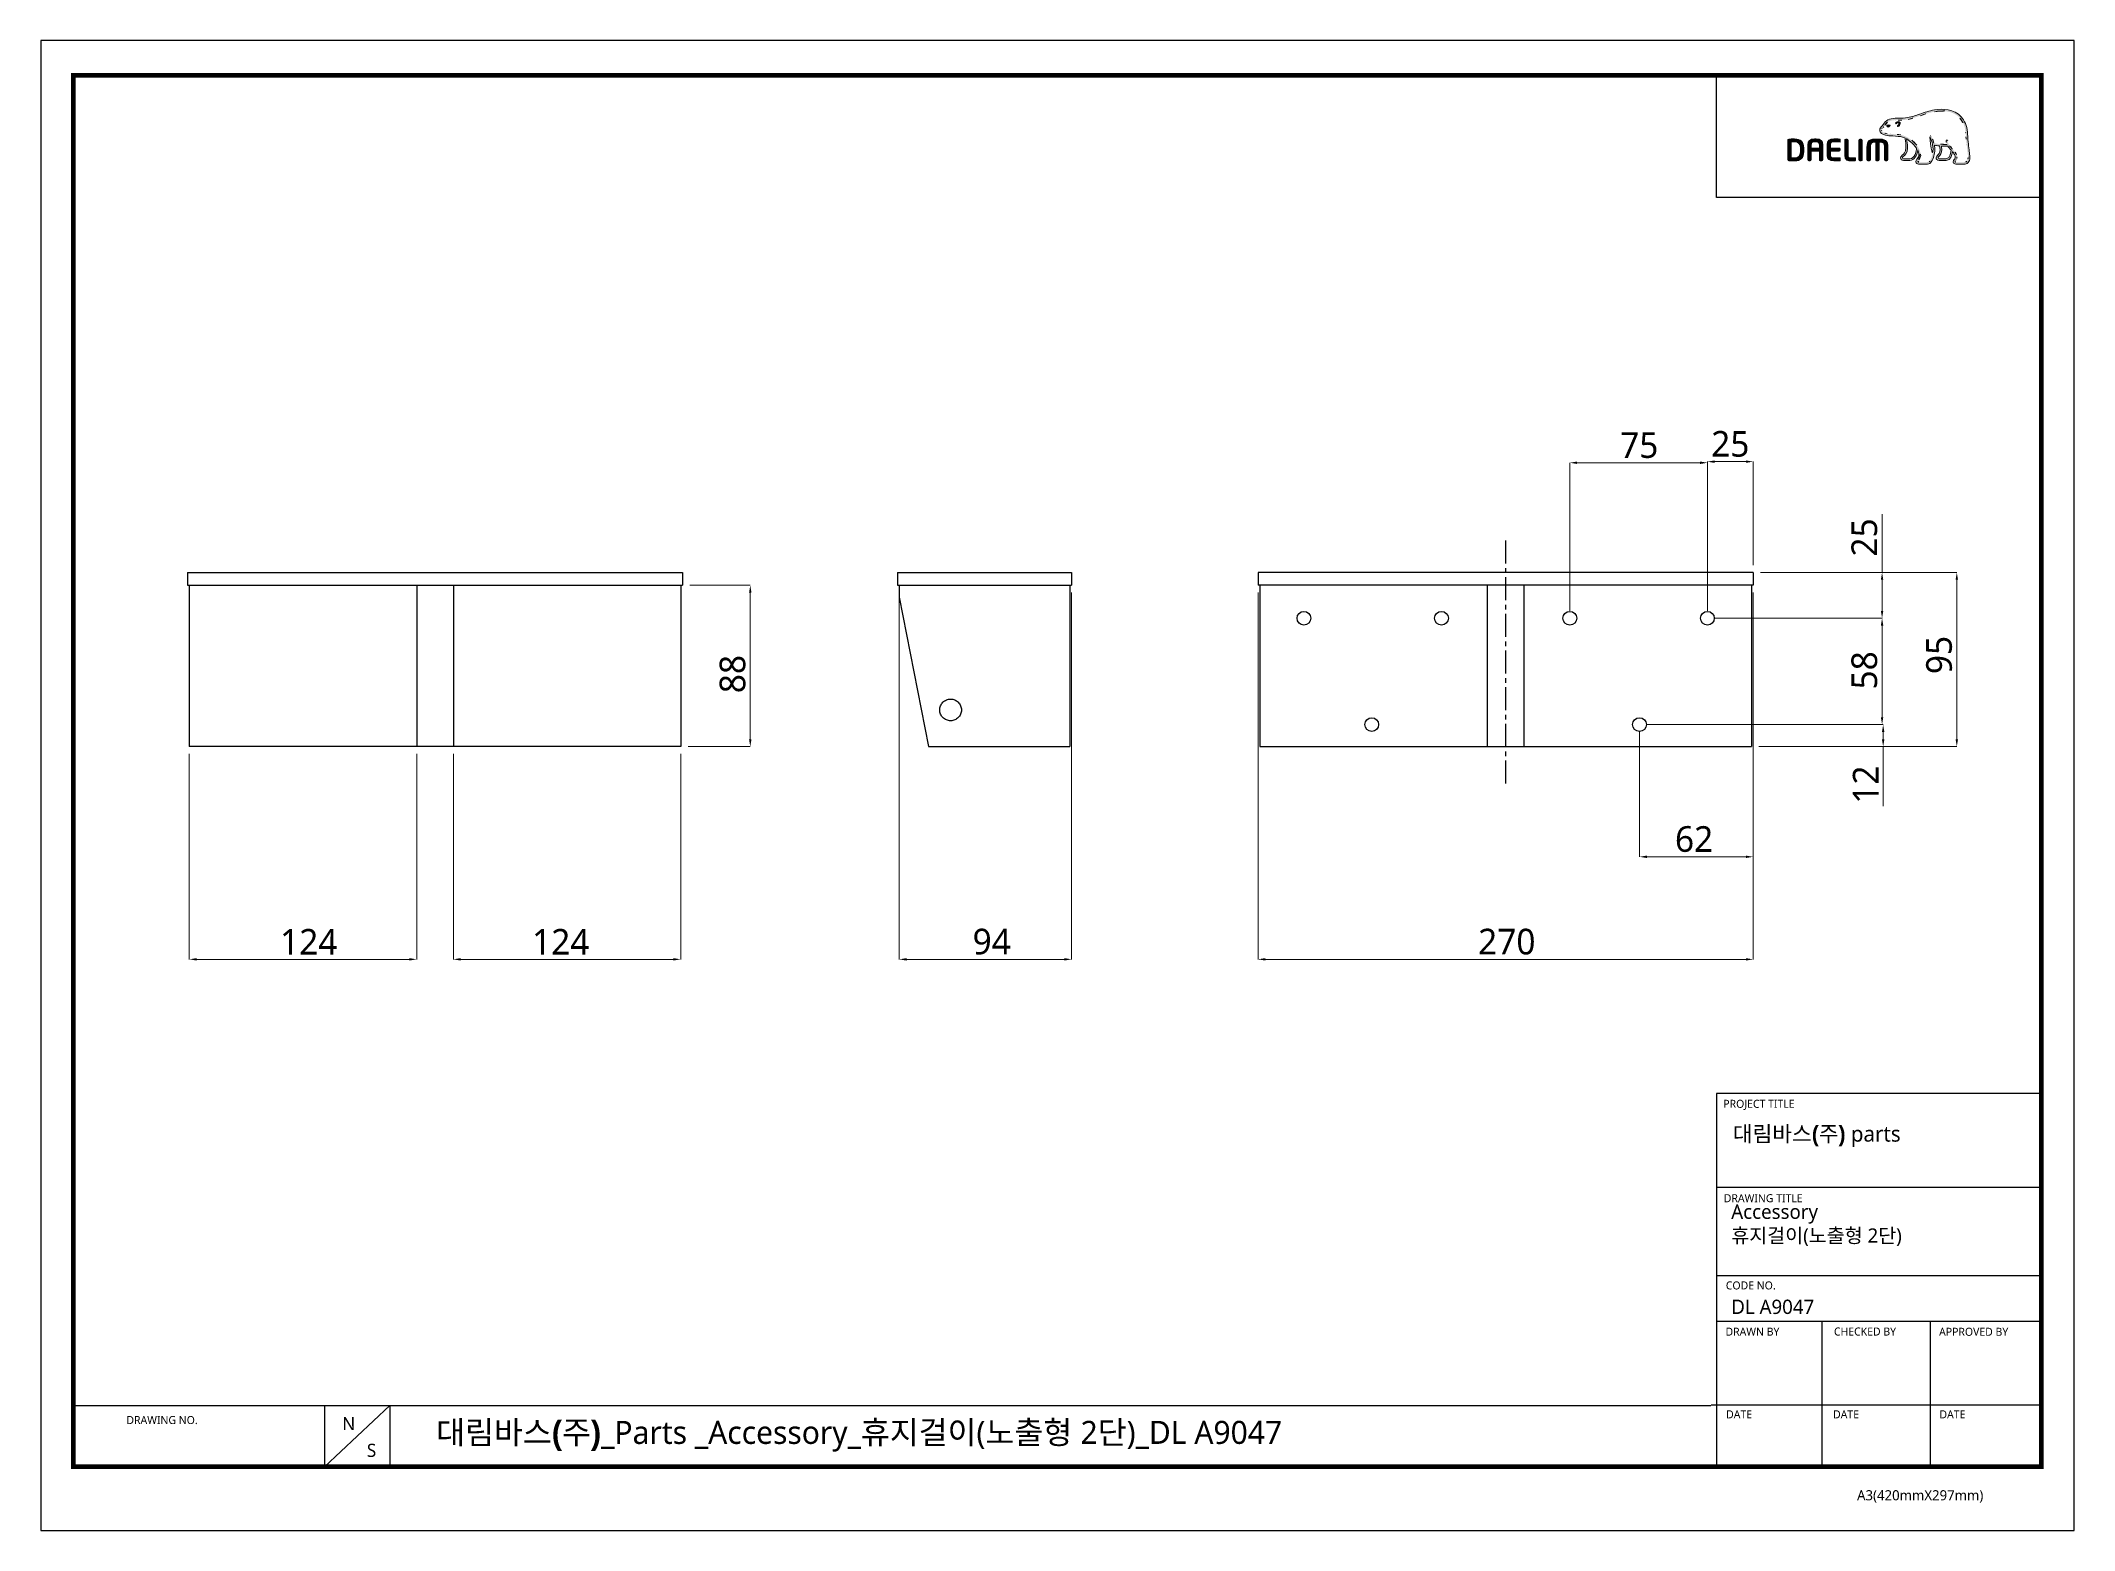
# Model space of a CAD drawing. Extents: x 16296660632 to 16296673681, y -37409619871 to -37409617503.
# Drawn here: x 16296672572 to 16296673681, y -37409618315 to -37409617503 of the extents above; entities outside this region: 1.
import ezdxf

# ---------------------------------------------------------------- set-up
doc = ezdxf.new("R2010")
doc.units = 0
doc.header["$LTSCALE"] = 10
doc.header["$MEASUREMENT"] = 0
doc.header["$PDMODE"] = 3
doc.header["$PDSIZE"] = -10
doc.linetypes.add('CENTER', pattern=[2, 1.25, -0.25, 0.25, -0.25])
doc.linetypes.add('PHANTOM', pattern=[25, 20, -1, 1, -1, 1, -1])
doc.layers.get('0').update_dxf_attribs({"linetype": 'CONTINUOUS'})
doc.layers.get('DEFPOINTS').update_dxf_attribs({"linetype": 'CONTINUOUS'})
doc.layers.add('레이어 1', color=7, linetype='CONTINUOUS', lineweight=0)
doc.styles.add('Daelim Dimension', font='')
doc.styles.get('Daelim Dimension').set_extended_font_data('NanumGothic')
doc.dimstyles.new('DEFAULT', dxfattribs={"dimscale": 2, "dimtxt": 2, "dimasz": 2, "dimexe": 0, "dimexo": 2, "dimgap": 1, "dimtad": 1, "dimdec": 1, "dimzin": 9, "dimdsep": 46, "dimtxsty": 'Daelim Dimension', "dimcen": 0.5, "dimclrd": 252, "dimclre": 252, "dimclrt": 3, "dimadec": 1, "dimazin": 0, "dimtfac": 1, "dimtdec": 1, "dimtix": 1, "dimtmove": 0, "dimatfit": 3, "dimfxl": 1, "dimtolj": 1, "dimtzin": 1, "dimlwd": 9, "dimlwe": 9, "dimarcsym": 0})

msp = doc.modelspace()

# ---------------------------------------------------------------- texts
at = {"color": 5, "ltscale": 40, "style": 'Daelim Dimension'}
for s, height, p in [('PROJECT TITLE', 4.37636208, (16296673489.32753, -37409618084.819481)), ('DRAWING TITLE', 4.37636208, (16296673489.60812, -37409618136.326927)), ('CODE NO.', 4.3763621, (16296673490.705589, -37409618183.892593)), ('DRAWN BY', 4.3763621, (16296673490.53397, -37409618209.119003)), ('CHECKED BY', 4.3763621, (16296673549.663441, -37409618209.041382)), ('APPROVED BY', 4.37636208, (16296673607.009701, -37409618209.182747)), ('DATE', 4.3763621, (16296673490.875799, -37409618254.224777)), ('DATE', 4.3763621, (16296673549.198071, -37409618254.224777)), ('DATE', 4.3763621, (16296673607.210939, -37409618254.224777)), ('DRAWING NO.', 4.37636208, (16296672618.510811, -37409618257.325768)), ('A3(420mmX297mm)', 5.5234444, (16296673562.28159, -37409618298.931183))]:
    msp.add_text(s, height=height, dxfattribs=at).set_placement(p)
at = {"attachment_point": 1, "style": 'Daelim Dimension'}
for s, insert, char_height, width in [('{\\fPretendard Variable SemiBold|b0|i0|c129|p2;\\C7;대림바스(주)} parts', (16296673494.533001, -37409618094.703056), 8.57892807, 137.88278637), (' Accessory\\P 휴지걸이(노출형 2단)', (16296673491.01425, -37409618137.581429), 7.81302413, 135.11622391), ('DL A9047', (16296673493.699169, -37409618189.471817), 7.8130241, 131.48520688), ('N', (16296672736.20356, -37409618253.481003), 7.161809, 9.99508089), ('S', (16296672749.64225, -37409618268.07859), 7.161809, 9.99508089)]:
    msp.add_mtext(s, dxfattribs=dict(at, insert=insert, char_height=char_height, width=width))
at = {"color": 2, "insert": (16296672787.444019, -37409618255.600937), "char_height": 12.55664592, "width": 661.40728909, "attachment_point": 1, "style": 'Daelim Dimension'}
msp.add_mtext('{\\fPretendard Variable SemiBold|b0|i0|c129|p2;대림바스(주)}_Parts _Accessory_{\\fGulim|b0|i0|c129|p50;휴지걸이}({\\fGulim|b0|i0|c129|p50;노출형 }2{\\fGulim|b0|i0|c129|p50;단})_DL A9047', dxfattribs=at)

# ---------------------------------------------------------------- blocks, each defined once
blk = doc.blocks.new('*D3')
at = {"color": 5, "lineweight": 9, "transparency": 16777216}
for p, q in [((16296672652.81472, -37409617891.79937), (16296672652.81472, -37409618003.83819)), ((16296672776.81472, -37409617891.79937), (16296672776.81472, -37409618003.83819)), ((16296672656.81472, -37409618003.83819), (16296672772.81472, -37409618003.83819))]:
    blk.add_line(p, q, dxfattribs=at)
at = {"color": 5, "transparency": 16777216}
for points in [[(16296672656.81472, -37409618003.17152), (16296672656.81472, -37409618004.50485), (16296672652.81472, -37409618003.83819)], [(16296672772.81472, -37409618003.17152), (16296672772.81472, -37409618004.50485), (16296672776.81472, -37409618003.83819)]]:
    blk.add_solid(points, dxfattribs=at)
at = {"layer": 'DEFPOINTS', "color": 0, "transparency": 16777216}
for p in [(16296672652.81472, -37409617887.79937), (16296672776.81472, -37409617887.79937), (16296672776.81472, -37409618003.83819)]:
    blk.add_point(p, dxfattribs=at)
at = {"color": 7, "transparency": 16777216, "insert": (16296672717.97161, -37409617994.2874), "char_height": 14, "attachment_point": 5, "style": 'Daelim Dimension'}
blk.add_mtext('\\A1;124', dxfattribs=at)
blk = doc.blocks.new('*D4')
at = {"color": 5, "lineweight": 9, "transparency": 16777216}
for p, q in [((16296672796.81472, -37409617891.79937), (16296672796.81472, -37409618003.83819)), ((16296672920.81472, -37409617891.79937), (16296672920.81472, -37409618003.83819)), ((16296672800.81472, -37409618003.83819), (16296672916.81472, -37409618003.83819))]:
    blk.add_line(p, q, dxfattribs=at)
at = {"color": 5, "transparency": 16777216}
for points in [[(16296672800.81472, -37409618003.17152), (16296672800.81472, -37409618004.50485), (16296672796.81472, -37409618003.83819)], [(16296672916.81472, -37409618003.17152), (16296672916.81472, -37409618004.50485), (16296672920.81472, -37409618003.83819)]]:
    blk.add_solid(points, dxfattribs=at)
at = {"layer": 'DEFPOINTS', "color": 0, "transparency": 16777216}
for p in [(16296672796.81472, -37409617887.79937), (16296672920.81472, -37409617887.79937), (16296672920.81472, -37409618003.83819)]:
    blk.add_point(p, dxfattribs=at)
at = {"color": 7, "transparency": 16777216, "insert": (16296672855.37356, -37409617994.2874), "char_height": 14, "attachment_point": 5, "style": 'Daelim Dimension'}
blk.add_mtext('\\A1;124', dxfattribs=at)
blk = doc.blocks.new('*D5')
at = {"color": 5, "lineweight": 9, "transparency": 16777216}
for p, q in [((16296673447.63932, -37409617875.79937), (16296673576.52074, -37409617875.79937)), ((16296673576.52074, -37409617879.79937), (16296673576.52074, -37409617883.79937)), ((16296673508.63932, -37409617887.79937), (16296673576.52074, -37409617887.79937)), ((16296673576.52074, -37409617887.79937), (16296673576.52074, -37409617920.28584))]:
    blk.add_line(p, q, dxfattribs=at)
at = {"color": 5, "transparency": 16777216}
for points in [[(16296673575.85407, -37409617879.79937), (16296673577.18741, -37409617879.79937), (16296673576.52074, -37409617875.79937)], [(16296673575.85407, -37409617883.79937), (16296673577.18741, -37409617883.79937), (16296673576.52074, -37409617887.79937)]]:
    blk.add_solid(points, dxfattribs=at)
at = {"layer": 'DEFPOINTS', "color": 0, "transparency": 16777216}
for p in [(16296673443.63932, -37409617875.79937), (16296673504.63932, -37409617887.79937), (16296673576.52074, -37409617887.79937)]:
    blk.add_point(p, dxfattribs=at)
at = {"color": 7, "transparency": 16777216, "insert": (16296673566.96996, -37409617908.51187), "char_height": 14, "attachment_point": 5, "rotation": 90, "style": 'Daelim Dimension'}
blk.add_mtext('\\A1;12', dxfattribs=at)
blk = doc.blocks.new('*D6')
at = {"color": 5, "lineweight": 9, "transparency": 16777216}
for p, q in [((16296673484.63932, -37409617817.79937), (16296673575.92168, -37409617817.79937)), ((16296673575.92168, -37409617821.79937), (16296673575.92168, -37409617871.79937)), ((16296673447.93932, -37409617875.79937), (16296673575.92168, -37409617875.79937))]:
    blk.add_line(p, q, dxfattribs=at)
at = {"color": 5, "transparency": 16777216}
for points in [[(16296673575.25502, -37409617821.79937), (16296673576.58835, -37409617821.79937), (16296673575.92168, -37409617817.79937)], [(16296673575.25502, -37409617871.79937), (16296673576.58835, -37409617871.79937), (16296673575.92168, -37409617875.79937)]]:
    blk.add_solid(points, dxfattribs=at)
at = {"layer": 'DEFPOINTS', "color": 0, "transparency": 16777216}
for p in [(16296673480.63932, -37409617817.79937), (16296673443.93932, -37409617875.79937), (16296673575.92168, -37409617875.79937)]:
    blk.add_point(p, dxfattribs=at)
at = {"color": 7, "transparency": 16777216, "insert": (16296673566.3008, -37409617846.19977), "char_height": 14, "attachment_point": 5, "rotation": 90, "style": 'Daelim Dimension'}
blk.add_mtext('\\A1;58', dxfattribs=at)
blk = doc.blocks.new('*D7')
at = {"color": 5, "lineweight": 9, "transparency": 16777216}
for p, q in [((16296673575.92168, -37409617792.79937), (16296673575.92168, -37409617760.91645)), ((16296673509.63932, -37409617792.79937), (16296673575.92168, -37409617792.79937)), ((16296673575.92168, -37409617813.79937), (16296673575.92168, -37409617796.79937)), ((16296673484.63932, -37409617817.79937), (16296673575.92168, -37409617817.79937))]:
    blk.add_line(p, q, dxfattribs=at)
at = {"color": 5, "transparency": 16777216}
for points in [[(16296673575.25502, -37409617796.79937), (16296673576.58835, -37409617796.79937), (16296673575.92168, -37409617792.79937)], [(16296673575.25502, -37409617813.79937), (16296673576.58835, -37409617813.79937), (16296673575.92168, -37409617817.79937)]]:
    blk.add_solid(points, dxfattribs=at)
at = {"layer": 'DEFPOINTS', "color": 0, "transparency": 16777216}
for p in [(16296673505.63932, -37409617792.79937), (16296673480.63932, -37409617817.79937), (16296673575.92168, -37409617817.79937)]:
    blk.add_point(p, dxfattribs=at)
at = {"color": 7, "transparency": 16777216, "insert": (16296673566.3008, -37409617773.70186), "char_height": 14, "attachment_point": 5, "rotation": 90, "style": 'Daelim Dimension'}
blk.add_mtext('\\A1;25', dxfattribs=at)
blk = doc.blocks.new('*D0')
at = {"color": 5, "lineweight": 9, "transparency": 16777216}
for p, q in [((16296673527.71858, -37409617792.79937), (16296673616.67108, -37409617792.79937)), ((16296673616.67108, -37409617796.79937), (16296673616.67108, -37409617883.79937)), ((16296673527.71858, -37409617887.79937), (16296673616.67108, -37409617887.79937))]:
    blk.add_line(p, q, dxfattribs=at)
at = {"color": 5, "transparency": 16777216}
for points in [[(16296673616.00441, -37409617796.79937), (16296673617.33775, -37409617796.79937), (16296673616.67108, -37409617792.79937)], [(16296673616.00441, -37409617883.79937), (16296673617.33775, -37409617883.79937), (16296673616.67108, -37409617887.79937)]]:
    blk.add_solid(points, dxfattribs=at)
at = {"layer": 'DEFPOINTS', "color": 0, "transparency": 16777216}
for p in [(16296673523.71858, -37409617792.79937), (16296673523.71858, -37409617887.79937), (16296673616.67108, -37409617887.79937)]:
    blk.add_point(p, dxfattribs=at)
at = {"color": 7, "transparency": 16777216, "insert": (16296673607.0502, -37409617837.81154), "char_height": 14, "attachment_point": 5, "rotation": 90, "style": 'Daelim Dimension'}
blk.add_mtext('\\A1;95', dxfattribs=at)
blk = doc.blocks.new('*D1')
at = {"color": 5, "lineweight": 9, "transparency": 16777216}
for p, q in [((16296673480.63932, -37409617813.79937), (16296673480.63932, -37409617732.36034)), ((16296673484.63932, -37409617732.36034), (16296673501.63932, -37409617732.36034)), ((16296673505.63932, -37409617788.79937), (16296673505.63932, -37409617732.36034))]:
    blk.add_line(p, q, dxfattribs=at)
at = {"color": 5, "transparency": 16777216}
for points in [[(16296673484.63932, -37409617731.69367), (16296673484.63932, -37409617733.027), (16296673480.63932, -37409617732.36034)], [(16296673501.63932, -37409617731.69367), (16296673501.63932, -37409617733.027), (16296673505.63932, -37409617732.36034)]]:
    blk.add_solid(points, dxfattribs=at)
at = {"layer": 'DEFPOINTS', "color": 0, "transparency": 16777216}
for p in [(16296673505.63932, -37409617732.36034), (16296673505.63932, -37409617792.79937), (16296673480.63932, -37409617817.79937)]:
    blk.add_point(p, dxfattribs=at)
at = {"color": 7, "transparency": 16777216, "insert": (16296673493.13932, -37409617722.73945), "char_height": 14, "attachment_point": 5, "style": 'Daelim Dimension'}
blk.add_mtext('\\A1;25', dxfattribs=at)
blk = doc.blocks.new('*D8')
at = {"color": 5, "lineweight": 9, "transparency": 16777216}
for p, q in [((16296673505.63932, -37409617803.79937), (16296673505.63932, -37409617947.914307)), ((16296673443.63932, -37409617879.79937), (16296673443.63932, -37409617947.914307)), ((16296673447.63932, -37409617947.914307), (16296673501.63932, -37409617947.914307))]:
    blk.add_line(p, q, dxfattribs=at)
at = {"color": 5, "transparency": 16777216}
for points in [[(16296673447.63932, -37409617947.24765), (16296673447.63932, -37409617948.580978), (16296673443.63932, -37409617947.914307)], [(16296673501.63932, -37409617947.24765), (16296673501.63932, -37409617948.580978), (16296673505.63932, -37409617947.914307)]]:
    blk.add_solid(points, dxfattribs=at)
at = {"layer": 'DEFPOINTS', "color": 0, "transparency": 16777216}
for p in [(16296673505.63932, -37409617799.79937), (16296673443.63932, -37409617875.79937), (16296673505.63932, -37409617947.914307)]:
    blk.add_point(p, dxfattribs=at)
at = {"color": 7, "transparency": 16777216, "insert": (16296673473.41271, -37409617938.293427), "char_height": 14, "attachment_point": 5, "style": 'Daelim Dimension'}
blk.add_mtext('\\A1;62', dxfattribs=at)
blk = doc.blocks.new('*D9')
at = {"color": 5, "lineweight": 9, "transparency": 16777216}
for p, q in [((16296673235.63932, -37409617803.79937), (16296673235.63932, -37409618003.83819)), ((16296673505.63932, -37409617803.79937), (16296673505.63932, -37409618003.83819)), ((16296673501.63932, -37409618003.83819), (16296673239.63932, -37409618003.83819))]:
    blk.add_line(p, q, dxfattribs=at)
at = {"color": 5, "transparency": 16777216}
for points in [[(16296673239.63932, -37409618003.17152), (16296673239.63932, -37409618004.50485), (16296673235.63932, -37409618003.83819)], [(16296673501.63932, -37409618003.17152), (16296673501.63932, -37409618004.50485), (16296673505.63932, -37409618003.83819)]]:
    blk.add_solid(points, dxfattribs=at)
at = {"layer": 'DEFPOINTS', "color": 0, "transparency": 16777216}
for p in [(16296673235.63932, -37409617799.79937), (16296673505.63932, -37409617799.79937), (16296673235.63932, -37409618003.83819)]:
    blk.add_point(p, dxfattribs=at)
at = {"color": 7, "transparency": 16777216, "insert": (16296673371.27342, -37409617994.24734), "char_height": 14, "attachment_point": 5, "style": 'Daelim Dimension'}
blk.add_mtext('\\A1;270', dxfattribs=at)
blk = doc.blocks.new('*D10')
at = {"color": 5, "lineweight": 9, "transparency": 16777216}
for p, q in [((16296672925.81472, -37409617799.79937), (16296672958.72908, -37409617799.79937)), ((16296672958.72908, -37409617803.79937), (16296672958.72908, -37409617883.79937)), ((16296672924.81472, -37409617887.79937), (16296672958.72908, -37409617887.79937))]:
    blk.add_line(p, q, dxfattribs=at)
at = {"color": 5, "transparency": 16777216}
for points in [[(16296672958.06241, -37409617803.79937), (16296672959.39574, -37409617803.79937), (16296672958.72908, -37409617799.79937)], [(16296672958.06241, -37409617883.79937), (16296672959.39574, -37409617883.79937), (16296672958.72908, -37409617887.79937)]]:
    blk.add_solid(points, dxfattribs=at)
at = {"layer": 'DEFPOINTS', "color": 0, "transparency": 16777216}
for p in [(16296672921.81472, -37409617799.79937), (16296672920.81472, -37409617887.79937), (16296672958.72908, -37409617887.79937)]:
    blk.add_point(p, dxfattribs=at)
at = {"color": 7, "transparency": 16777216, "insert": (16296672949.10819, -37409617848.22374), "char_height": 14, "attachment_point": 5, "rotation": 90, "style": 'Daelim Dimension'}
blk.add_mtext('\\A1;88', dxfattribs=at)
blk = doc.blocks.new('*D2')
at = {"color": 5, "lineweight": 9, "transparency": 16777216}
for p, q in [((16296673405.639311, -37409617813.79937), (16296673405.639311, -37409617732.959297)), ((16296673409.639311, -37409617732.959297), (16296673476.63932, -37409617732.959297)), ((16296673480.63932, -37409617813.79937), (16296673480.63932, -37409617732.959297))]:
    blk.add_line(p, q, dxfattribs=at)
at = {"color": 5, "transparency": 16777216}
for points in [[(16296673409.639311, -37409617732.292641), (16296673409.639311, -37409617733.625969), (16296673405.639311, -37409617732.959297)], [(16296673476.63932, -37409617732.292641), (16296673476.63932, -37409617733.625969), (16296673480.63932, -37409617732.959297)]]:
    blk.add_solid(points, dxfattribs=at)
at = {"layer": 'DEFPOINTS', "color": 0, "transparency": 16777216}
for p in [(16296673480.63932, -37409617732.959297), (16296673405.639311, -37409617817.79937), (16296673480.63932, -37409617817.79937)]:
    blk.add_point(p, dxfattribs=at)
at = {"color": 7, "transparency": 16777216, "insert": (16296673443.485279, -37409617723.418533), "char_height": 14, "attachment_point": 5, "style": 'Daelim Dimension'}
blk.add_mtext('\\A1;75', dxfattribs=at)
blk = doc.blocks.new('*D11')
at = {"color": 5, "lineweight": 9, "transparency": 16777216}
for p, q in [((16296673039.94985, -37409617803.79937), (16296673039.94985, -37409618003.83819)), ((16296673133.94985, -37409617803.79937), (16296673133.94985, -37409618003.83819)), ((16296673043.94985, -37409618003.83819), (16296673129.94985, -37409618003.83819))]:
    blk.add_line(p, q, dxfattribs=at)
at = {"color": 5, "transparency": 16777216}
for points in [[(16296673043.94985, -37409618003.17152), (16296673043.94985, -37409618004.50485), (16296673039.94985, -37409618003.83819)], [(16296673129.94985, -37409618003.17152), (16296673129.94985, -37409618004.50485), (16296673133.94985, -37409618003.83819)]]:
    blk.add_solid(points, dxfattribs=at)
at = {"layer": 'DEFPOINTS', "color": 0, "transparency": 16777216}
for p in [(16296673039.94985, -37409617799.79937), (16296673133.94985, -37409617799.79937), (16296673133.94985, -37409618003.83819)]:
    blk.add_point(p, dxfattribs=at)
at = {"color": 7, "transparency": 16777216, "insert": (16296673090.3895, -37409617994.2173), "char_height": 14, "attachment_point": 5, "style": 'Daelim Dimension'}
blk.add_mtext('\\A1;94', dxfattribs=at)

# ---------------------------------------------------------------- dimensions: what is measured, and where the dimension line sits
at = {"color": 5}
for base, p1, p2, picture, middle in [((16296673480.63932, -37409617732.959297), (16296673405.639311, -37409617817.79937), (16296673480.63932, -37409617817.79937), '*D2', (16296673443.485279, -37409617732.959297)), ((16296673505.63932, -37409617732.360336), (16296673480.63932, -37409617817.79937), (16296673505.63932, -37409617792.79937), '*D1', (16296673493.13932, -37409617732.360336)), ((16296673133.94985, -37409618003.838188), (16296673039.94985, -37409617799.79937), (16296673133.94985, -37409617799.79937), '*D11', (16296673090.3895, -37409618003.838188)), ((16296673235.63932, -37409618003.838188), (16296673505.63932, -37409617799.79937), (16296673235.63932, -37409617799.79937), '*D9', (16296673371.27342, -37409618003.838188)), ((16296673505.63932, -37409617947.914307), (16296673443.63932, -37409617875.79937), (16296673505.63932, -37409617799.79937), '*D8', (16296673473.41271, -37409617947.914307)), ((16296672776.81472, -37409618003.838188), (16296672652.81472, -37409617887.79937), (16296672776.81472, -37409617887.79937), '*D3', (16296672717.971609, -37409618003.838188)), ((16296672920.81472, -37409618003.838188), (16296672796.81472, -37409617887.79937), (16296672920.81472, -37409617887.79937), '*D4', (16296672855.37356, -37409618003.838188))]:
    dim = msp.add_linear_dim(base=base, p1=p1, p2=p2, dimstyle='DEFAULT', override={"dimtxt": 7, "dimclrd": 5, "dimclre": 5, "dimclrt": 7}, dxfattribs=at)
    dim.commit()
    dim.dimension.update_dxf_attribs({"geometry": picture, "text_midpoint": middle, "dimtype": 160})
for base, p1, p2, picture, middle in [((16296673575.92168, -37409617817.79937), (16296673505.63932, -37409617792.79937), (16296673480.63932, -37409617817.79937), '*D7', (16296673575.92169, -37409617773.701859)), ((16296673616.67108, -37409617887.79937), (16296673523.71858, -37409617792.79937), (16296673523.71858, -37409617887.79937), '*D0', (16296673616.671089, -37409617837.811539)), ((16296672958.72908, -37409617887.79937), (16296672921.81472, -37409617799.79937), (16296672920.81472, -37409617887.79937), '*D10', (16296672958.72908, -37409617848.22374)), ((16296673575.92168, -37409617875.79937), (16296673480.63932, -37409617817.79937), (16296673443.93932, -37409617875.79937), '*D6', (16296673575.92169, -37409617846.199768)), ((16296673576.520741, -37409617887.79937), (16296673443.63932, -37409617875.79937), (16296673504.63932, -37409617887.79937), '*D5', (16296673576.52075, -37409617908.511871))]:
    dim = msp.add_linear_dim(base=base, p1=p1, p2=p2, angle=90, dimstyle='DEFAULT', override={"dimtxt": 7, "dimclrd": 5, "dimclre": 5, "dimclrt": 7}, dxfattribs=at)
    dim.commit()
    dim.dimension.update_dxf_attribs({"geometry": picture, "text_midpoint": middle, "dimtype": 160})

# ---------------------------------------------------------------- hatches: boundary and pattern name
at = {"ltscale": 0.5}
h = msp.add_hatch(color=5, dxfattribs=at)
h.set_gradient(color1=(0, 0, 255), one_color=1, tint=1)
edge = h.paths.add_edge_path(flags=16)
edge.add_spline(control_points=[(16296660653.825001, -37409619854.891739), (16296660653.825001, -37409619862.145737), (16296660650.51771, -37409619865.679031), (16296660643.69503, -37409619865.679031), (16296660643.69503, -37409619865.679031), (16296660639.022791, -37409619865.590843), (16296660637.81632, -37409619865.563271), (16296660637.81632, -37409619865.563271), (16296660637.81632, -37409619837.724129), (16296660637.81632, -37409619837.724129), (16296660640.23064, -37409619837.478844), (16296660643.66058, -37409619837.438873), (16296660643.70261, -37409619837.438873), (16296660650.705811, -37409619837.438873), (16296660653.825001, -37409619840.775108), (16296660653.825001, -37409619848.194473), (16296660653.825001, -37409619848.194473), (16296660653.825001, -37409619854.891739), (16296660653.825001, -37409619854.891739)], knot_values=[0, 0, 0, 0, 1, 1, 1, 2, 2, 2, 3, 3, 3, 4, 4, 4, 5, 5, 5, 6, 6, 6, 6], degree=3, periodic=0)
edge = h.paths.add_edge_path()
edge.add_spline(control_points=[(16296660643.69503, -37409619832.221619), (16296660639.904051, -37409619832.221619), (16296660634.994089, -37409619832.448303), (16296660633.39006, -37409619832.69635), (16296660632.37995, -37409619832.870667), (16296660631.737789, -37409619833.622391), (16296660631.737789, -37409619834.616653), (16296660631.737789, -37409619834.616653), (16296660631.737789, -37409619868.454399), (16296660631.737789, -37409619868.454399), (16296660631.737789, -37409619869.523758), (16296660632.38271, -37409619870.233437), (16296660633.440359, -37409619870.430496), (16296660634.95689, -37409619870.662018), (16296660639.85375, -37409619870.896294), (16296660643.69503, -37409619870.896294), (16296660654.267349, -37409619870.896294), (16296660659.84634, -37409619865.351059), (16296660659.84634, -37409619854.891739), (16296660659.84634, -37409619854.891739), (16296660659.84634, -37409619848.194473), (16296660659.84634, -37409619848.194473), (16296660659.84634, -37409619837.750313), (16296660654.267349, -37409619832.221619), (16296660643.69503, -37409619832.221619)], knot_values=[0, 0, 0, 0, 1, 1, 1, 2, 2, 2, 3, 3, 3, 4, 4, 4, 5, 5, 5, 6, 6, 6, 7, 7, 7, 8, 8, 8, 8], degree=3, periodic=0)
at = {"layer": '레이어 1'}
h = msp.add_hatch(color=5, dxfattribs=at)
h.dxf.hatch_style = 1
edge = h.paths.add_edge_path(flags=16)
edge.add_spline(control_points=[(16296673622.195681, -37409617568.530251), (16296673621.712589, -37409617569.065033), (16296673621.105499, -37409617569.069817), (16296673621.079229, -37409617569.069817), (16296673621.079229, -37409617569.069817), (16296673616.216101, -37409617569.069817), (16296673616.216101, -37409617569.069817), (16296673616.03742, -37409617569.069817), (16296673615.90089, -37409617569.025017), (16296673615.812481, -37409617568.937737), (16296673615.738689, -37409617568.865463), (16296673615.702841, -37409617568.755508), (16296673615.702841, -37409617568.619278), (16296673615.702841, -37409617568.345016), (16296673615.903021, -37409617568.09288), (16296673616.115721, -37409617567.825203), (16296673616.312901, -37409617567.571861), (16296673616.500219, -37409617567.331657), (16296673616.60508, -37409617567.036491), (16296673616.871269, -37409617566.320084), (16296673616.84407, -37409617565.555847), (16296673616.526211, -37409617564.882469), (16296673615.951981, -37409617563.664131), (16296673615.09997, -37409617562.706917), (16296673614.27421, -37409617561.781967), (16296673614.27421, -37409617561.781967), (16296673613.99456, -37409617561.474861), (16296673613.99456, -37409617561.47187), (16296673612.921129, -37409617560.275681), (16296673611.811831, -37409617559.038208), (16296673611.724319, -37409617557.360428), (16296673611.7043, -37409617557.028198), (16296673611.550739, -37409617556.827454), (16296673611.337139, -37409617556.836403), (16296673611.337139, -37409617556.836403), (16296673611.02252, -37409617556.987549), (16296673611.015671, -37409617556.987549), (16296673610.930531, -37409617557.081383), (16296673610.88303, -37409617557.221184), (16296673610.88303, -37409617557.381943), (16296673610.88303, -37409617557.381943), (16296673610.885719, -37409617557.438667), (16296673610.885719, -37409617557.439293), (16296673610.92873, -37409617558.045753), (16296673611.07333, -37409617558.640877), (16296673611.32757, -37409617559.258667), (16296673611.32757, -37409617559.258667), (16296673611.35239, -37409617559.320847), (16296673611.35239, -37409617559.320847), (16296673611.35239, -37409617559.320847), (16296673611.286619, -37409617559.323219), (16296673611.286619, -37409617559.323219), (16296673608.164631, -37409617559.446922), (16296673605.10391, -37409617558.857773), (16296673604.20376, -37409617558.640877), (16296673603.648649, -37409617556.407379), (16296673602.748249, -37409617554.92675), (16296673602.709391, -37409617554.864014), (16296673602.639481, -37409617554.7481), (16296673602.52774, -37409617554.659058), (16296673602.420191, -37409617554.627991), (16296673602.420191, -37409617554.627991), (16296673602.15727, -37409617554.667427), (16296673602.125019, -37409617554.671608), (16296673602.102921, -37409617554.704483), (16296673602.05691, -37409617554.766602), (16296673601.95533, -37409617554.902863), (16296673601.95533, -37409617554.902863), (16296673601.94281, -37409617555.012192), (16296673601.94281, -37409617555.012192), (16296673601.94281, -37409617555.012192), (16296673602.02582, -37409617555.306168), (16296673602.02582, -37409617555.306168), (16296673602.09395, -37409617555.423866), (16296673603.69706, -37409617558.232193), (16296673603.69706, -37409617561.951691), (16296673603.69706, -37409617564.246117), (16296673603.09417, -37409617566.410873), (16296673601.90514, -37409617568.385078), (16296673601.621031, -37409617568.858879), (16296673601.246691, -37409617569.069817), (16296673600.689831, -37409617569.069817), (16296673600.689831, -37409617569.069817), (16296673595.895969, -37409617569.069817), (16296673595.895969, -37409617569.069817), (16296673595.737049, -37409617569.069817), (16296673595.40543, -37409617568.958069), (16296673595.40543, -37409617568.611511), (16296673595.40543, -37409617568.420303), (16296673595.58259, -37409617568.106613), (16296673595.877781, -37409617567.776199), (16296673597.875521, -37409617565.551682), (16296673596.72296, -37409617562.077148), (16296673594.807039, -37409617559.788094), (16296673592.95652, -37409617557.580292), (16296673589.93642, -37409617554.801857), (16296673586.05859, -37409617554.11174), (16296673584.684311, -37409617553.871567), (16296673582.426041, -37409617553.737717), (16296673580.60211, -37409617553.629539), (16296673580.60211, -37409617553.629539), (16296673578.758511, -37409617553.52021), (16296673578.758511, -37409617553.52021), (16296673577.812361, -37409617553.447906), (16296673576.248671, -37409617552.865952), (16296673575.772751, -37409617551.964867), (16296673575.57169, -37409617551.591431), (16296673575.594391, -37409617551.212639), (16296673575.846531, -37409617550.777046), (16296673576.00518, -37409617550.514168), (16296673576.22298, -37409617550.2883), (16296673576.496941, -37409617550.013428), (16296673576.79985, -37409617549.706909), (16296673577.111469, -37409617549.389641), (16296673577.35408, -37409617548.971367), (16296673577.35408, -37409617548.971367), (16296673577.42367, -37409617548.84053), (16296673577.42367, -37409617548.84053), (16296673578.34951, -37409617547.069504), (16296673580.25675, -37409617546.134377), (16296673583.094641, -37409617546.059128), (16296673583.094641, -37409617546.059128), (16296673584.695089, -37409617546.041191), (16296673584.695089, -37409617546.041191), (16296673586.452339, -37409617546.032227), (16296673588.446251, -37409617546.022079), (16296673590.084591, -37409617545.669533), (16296673592.385599, -37409617545.174797), (16296673594.69408, -37409617544.386078), (16296673596.7313, -37409617543.691803), (16296673596.7313, -37409617543.691803), (16296673596.796431, -37409617543.670288), (16296673596.796431, -37409617543.670288), (16296673599.31613, -37409617542.80867), (16296673601.921869, -37409617541.917747), (16296673604.58556, -37409617541.483978), (16296673608.848499, -37409617540.77832), (16296673614.702591, -37409617540.801613), (16296673618.385651, -37409617544.936394), (16296673620.08798, -37409617546.850777), (16296673621.136589, -37409617549.483429), (16296673621.49749, -37409617552.763161), (16296673621.49749, -37409617552.763161), (16296673621.483761, -37409617552.752434), (16296673621.47118, -37409617552.741074), (16296673621.50046, -37409617552.806168), (16296673621.52796, -37409617553.174271), (16296673621.679729, -37409617555.260773), (16296673621.723351, -37409617556.263977), (16296673621.769369, -37409617557.301247), (16296673622.03166, -37409617559.22583), (16296673622.03166, -37409617559.22583), (16296673622.774969, -37409617565.662201), (16296673622.774969, -37409617565.662201), (16296673622.774969, -37409617565.662201), (16296673622.81918, -37409617566.444351), (16296673622.81918, -37409617566.444351), (16296673622.81918, -37409617567.368111), (16296673622.61005, -37409617568.07019), (16296673622.195681, -37409617568.530251)], knot_values=[0, 0, 0, 0, 1, 1, 1, 2, 2, 2, 3, 3, 3, 4, 4, 4, 5, 5, 5, 6, 6, 6, 7, 7, 7, 8, 8, 8, 9, 9, 9, 10, 10, 10, 11, 11, 11, 12, 12, 12, 13, 13, 13, 14, 14, 14, 15, 15, 15, 16, 16, 16, 17, 17, 17, 18, 18, 18, 19, 19, 19, 20, 20, 20, 21, 21, 21, 22, 22, 22, 23, 23, 23, 24, 24, 24, 25, 25, 25, 26, 26, 26, 27, 27, 27, 28, 28, 28, 29, 29, 29, 30, 30, 30, 31, 31, 31, 32, 32, 32, 33, 33, 33, 34, 34, 34, 35, 35, 35, 36, 36, 36, 37, 37, 37, 38, 38, 38, 39, 39, 39, 40, 40, 40, 41, 41, 41, 42, 42, 42, 43, 43, 43, 44, 44, 44, 45, 45, 45, 46, 46, 46, 47, 47, 47, 48, 48, 48, 49, 49, 49, 50, 50, 50, 51, 51, 51, 52, 52, 52, 53, 53, 53, 53], degree=3, periodic=0)
edge = h.paths.add_edge_path(flags=16)
edge.add_spline(control_points=[(16296673610.953529, -37409617567.139252), (16296673610.953529, -37409617567.139252), (16296673606.986361, -37409617567.139252), (16296673606.986361, -37409617567.139252), (16296673606.692989, -37409617567.139252), (16296673606.461149, -37409617566.905029), (16296673606.461149, -37409617566.606262), (16296673606.461149, -37409617566.397743), (16296673606.6422, -37409617566.132439), (16296673606.8134, -37409617565.950203), (16296673607.62034, -37409617565.177628), (16296673608.44578, -37409617564.114067), (16296673608.44578, -37409617562.09507), (16296673608.44578, -37409617562.09507), (16296673608.39469, -37409617561.177887), (16296673608.39469, -37409617561.174316), (16296673608.39469, -37409617561.174316), (16296673608.24889, -37409617560.282211), (16296673608.24889, -37409617560.282211), (16296673608.24889, -37409617560.282211), (16296673608.238729, -37409617560.226044), (16296673608.238729, -37409617560.226044), (16296673608.238729, -37409617560.226044), (16296673608.297279, -37409617560.23024), (16296673608.297279, -37409617560.23024), (16296673609.03702, -37409617560.283401), (16296673610.476419, -37409617560.363503), (16296673611.850691, -37409617560.298363), (16296673612.199631, -37409617560.853439), (16296673612.76189, -37409617561.567467), (16296673613.58287, -37409617562.518707), (16296673613.54521, -37409617562.991951), (16296673613.153259, -37409617567.139252), (16296673610.953529, -37409617567.139252)], knot_values=[0, 0, 0, 0, 1, 1, 1, 2, 2, 2, 3, 3, 3, 4, 4, 4, 5, 5, 5, 6, 6, 6, 7, 7, 7, 8, 8, 8, 9, 9, 9, 10, 10, 10, 11, 11, 11, 11], degree=3, periodic=0)
edge = h.paths.add_edge_path(flags=16)
edge.add_spline(control_points=[(16296673591.047171, -37409617567.139252), (16296673591.047171, -37409617567.139252), (16296673587.564911, -37409617567.139252), (16296673587.564911, -37409617567.139252), (16296673587.303801, -37409617567.139252), (16296673587.022949, -37409617566.924149), (16296673587.022949, -37409617566.606262), (16296673587.022949, -37409617566.4133), (16296673587.18487, -37409617566.174271), (16296673587.480061, -37409617565.93705), (16296673588.36137, -37409617565.234993), (16296673589.696819, -37409617564.172592), (16296673589.841419, -37409617561.23941), (16296673589.841419, -37409617561.23941), (16296673589.86141, -37409617560.439369), (16296673589.86141, -37409617560.439369), (16296673589.86141, -37409617559.191772), (16296673589.575529, -37409617557.685471), (16296673589.304279, -37409617556.339279), (16296673589.304279, -37409617556.339279), (16296673589.260031, -37409617556.201859), (16296673589.260031, -37409617556.201859), (16296673589.260031, -37409617556.201859), (16296673589.37417, -37409617556.290878), (16296673589.37417, -37409617556.290878), (16296673589.893379, -37409617556.610527), (16296673592.737551, -37409617558.538109), (16296673594.755951, -37409617561.385849), (16296673594.588631, -37409617562.73381), (16296673593.8286, -37409617567.139252), (16296673591.047171, -37409617567.139252)], knot_values=[0, 0, 0, 0, 1, 1, 1, 2, 2, 2, 3, 3, 3, 4, 4, 4, 5, 5, 5, 6, 6, 6, 7, 7, 7, 8, 8, 8, 9, 9, 9, 10, 10, 10, 10], degree=3, periodic=0)
edge = h.paths.add_edge_path()
edge.add_spline(control_points=[(16296673623.757879, -37409617565.564819), (16296673623.756651, -37409617565.555847), (16296673623.01815, -37409617559.092003), (16296673623.01815, -37409617559.092003), (16296673622.74477, -37409617557.160248), (16296673622.70533, -37409617556.130127), (16296673622.6698, -37409617555.217148), (16296673622.6698, -37409617555.217148), (16296673622.48698, -37409617552.665176), (16296673622.48698, -37409617552.663368), (16296673622.098, -37409617549.170357), (16296673620.96752, -37409617546.348892), (16296673619.12537, -37409617544.285698), (16296673615.14596, -37409617539.814507), (16296673608.933941, -37409617539.767303), (16296673604.421551, -37409617540.511223), (16296673601.65419, -37409617540.968933), (16296673599.00901, -37409617541.87178), (16296673596.451651, -37409617542.746521), (16296673596.451651, -37409617542.746521), (16296673596.369221, -37409617542.77578), (16296673596.369221, -37409617542.77578), (16296673594.369961, -37409617543.457527), (16296673592.101179, -37409617544.233727), (16296673589.87488, -37409617544.708107), (16296673588.345249, -37409617545.034973), (16296673586.42964, -37409617545.049911), (16296673584.737471, -37409617545.058868), (16296673584.737471, -37409617545.058868), (16296673583.06267, -37409617545.079178), (16296673583.06267, -37409617545.079178), (16296673579.84449, -37409617545.158661), (16296673577.6525, -37409617546.273033), (16296673576.54533, -37409617548.389992), (16296673576.54533, -37409617548.389992), (16296673576.49544, -37409617548.481407), (16296673576.49544, -37409617548.481407), (16296673576.3123, -37409617548.802277), (16296673576.04073, -37409617549.074753), (16296673575.79755, -37409617549.318542), (16296673575.52956, -37409617549.588608), (16296673575.22752, -37409617549.891533), (16296673574.996889, -37409617550.283493), (16296673574.765329, -37409617550.676079), (16296673574.64854, -37409617551.074013), (16296673574.64854, -37409617551.464767), (16296673574.64854, -37409617551.793404), (16296673574.73097, -37409617552.116058), (16296673574.896521, -37409617552.424377), (16296673575.58065, -37409617553.716209), (16296673577.53212, -37409617554.413467), (16296673578.69665, -37409617554.496536), (16296673578.69665, -37409617554.496536), (16296673580.4109, -37409617554.604103), (16296673580.45183, -37409617554.607681), (16296673582.16581, -37409617554.704483), (16296673584.513109, -37409617554.840103), (16296673585.883511, -37409617555.0821), (16296673586.68479, -37409617555.223701), (16296673587.595381, -37409617555.511093), (16296673588.43428, -37409617555.90609), (16296673588.49403, -37409617556.123573), (16296673588.9296, -37409617558.060097), (16296673588.9296, -37409617560.440567), (16296673588.9296, -37409617560.440567), (16296673588.911091, -37409617561.195839), (16296673588.911091, -37409617561.195839), (16296673588.784719, -37409617563.70594), (16296673587.69038, -37409617564.583099), (16296673586.888531, -37409617565.224823), (16296673586.807249, -37409617565.288773), (16296673586.09264, -37409617565.882103), (16296673586.041241, -37409617566.596123), (16296673586.00481, -37409617567.000031), (16296673586.120411, -37409617567.368111), (16296673586.3657, -37409617567.63279), (16296673586.63158, -37409617567.919594), (16296673587.03581, -37409617568.064789), (16296673587.564911, -37409617568.064789), (16296673587.564911, -37409617568.064789), (16296673591.047171, -37409617568.064789), (16296673591.047171, -37409617568.064789), (16296673593.653549, -37409617568.064789), (16296673594.942961, -37409617565.258308), (16296673595.335199, -37409617562.629242), (16296673595.335199, -37409617562.629242), (16296673595.34329, -37409617562.259377), (16296673595.34329, -37409617562.259377), (16296673595.34329, -37409617562.259377), (16296673595.450859, -37409617562.444611), (16296673595.450859, -37409617562.444611), (16296673595.78513, -37409617563.188499), (16296673595.986231, -37409617564.077606), (16296673595.986231, -37409617564.747398), (16296673595.986231, -37409617565.687302), (16296673595.695221, -37409617566.508293), (16296673595.142509, -37409617567.120117), (16296673595.00301, -37409617567.258163), (16296673594.306009, -37409617567.980553), (16296673594.306009, -37409617568.701736), (16296673594.306009, -37409617568.701736), (16296673594.31229, -37409617568.820648), (16296673594.31229, -37409617568.820648), (16296673594.411169, -37409617569.672707), (16296673595.100679, -37409617570.053307), (16296673595.74123, -37409617570.053307), (16296673595.74123, -37409617570.053307), (16296673600.689831, -37409617570.053307), (16296673600.689831, -37409617570.053307), (16296673601.58308, -37409617570.053307), (16296673602.294991, -37409617569.651154), (16296673602.75239, -37409617568.892357), (16296673604.011681, -37409617566.801651), (16296673604.649811, -37409617564.53112), (16296673604.649811, -37409617562.145844), (16296673604.649811, -37409617561.401337), (16296673604.579599, -37409617560.606667), (16296673604.442169, -37409617559.782097), (16296673604.442169, -37409617559.782097), (16296673604.43022, -37409617559.716377), (16296673604.43022, -37409617559.716377), (16296673604.43022, -37409617559.716377), (16296673604.495939, -37409617559.730148), (16296673604.495939, -37409617559.730148), (16296673605.091339, -37409617559.845444), (16296673606.04917, -37409617560.011551), (16296673607.232821, -37409617560.139397), (16296673607.232821, -37409617560.139397), (16296673607.26721, -37409617560.1436), (16296673607.26721, -37409617560.1436), (16296673607.26721, -37409617560.1436), (16296673607.426451, -37409617561.050636), (16296673607.426451, -37409617561.050636), (16296673607.426451, -37409617561.050636), (16296673607.46137, -37409617561.265717), (16296673607.46137, -37409617561.26931), (16296673607.46137, -37409617561.26931), (16296673607.508591, -37409617562.071793), (16296673607.508591, -37409617562.071793), (16296673607.508591, -37409617563.997566), (16296673606.63382, -37409617564.835274), (16296673606.163589, -37409617565.284576), (16296673606.157, -37409617565.290558), (16296673605.50095, -37409617565.957367), (16296673605.42985, -37409617566.548897), (16296673605.42985, -37409617566.548897), (16296673605.407141, -37409617566.730568), (16296673605.407141, -37409617566.730568), (16296673605.407141, -37409617566.916382), (16296673605.454929, -37409617567.280869), (16296673605.77997, -37409617567.616676), (16296673606.0662, -37409617567.914841), (16296673606.509251, -37409617568.064789), (16296673607.0984, -37409617568.064789), (16296673607.0984, -37409617568.064789), (16296673610.953529, -37409617568.064789), (16296673610.953529, -37409617568.064789), (16296673613.29487, -37409617568.064789), (16296673613.99964, -37409617565.087997), (16296673614.283751, -37409617563.419746), (16296673614.283751, -37409617563.419746), (16296673614.296921, -37409617563.247673), (16296673614.296921, -37409617563.247673), (16296673614.296921, -37409617563.247673), (16296673614.389509, -37409617563.373741), (16296673614.389509, -37409617563.373741), (16296673614.92938, -37409617564.063278), (16296673615.402889, -37409617564.829857), (16296673615.630819, -37409617565.306709), (16296673615.75062, -37409617565.554649), (16296673615.81517, -37409617565.830116), (16296673615.81517, -37409617566.106171), (16296673615.81517, -37409617566.106171), (16296673615.72793, -37409617566.664253), (16296673615.72793, -37409617566.664253), (16296673615.637711, -37409617566.967171), (16296673615.430969, -37409617567.246201), (16296673615.22871, -37409617567.516281), (16296673614.93203, -37409617567.901672), (16296673614.626101, -37409617568.301407), (16296673614.626101, -37409617568.786598), (16296673614.626101, -37409617568.786598), (16296673614.65481, -37409617569.053673), (16296673614.65481, -37409617569.053673), (16296673614.795799, -37409617569.697792), (16296673615.317739, -37409617570.053307), (16296673616.12348, -37409617570.053307), (16296673616.12348, -37409617570.053307), (16296673621.076839, -37409617570.053307), (16296673621.076839, -37409617570.053307), (16296673621.18557, -37409617570.053307), (16296673622.153549, -37409617570.029419), (16296673622.91177, -37409617569.209023), (16296673623.51705, -37409617568.553574), (16296673623.811041, -37409617567.652489), (16296673623.811041, -37409617566.456284), (16296673623.811041, -37409617566.456284), (16296673623.758459, -37409617565.568993), (16296673623.757879, -37409617565.564819)], knot_values=[0, 0, 0, 0, 1, 1, 1, 2, 2, 2, 3, 3, 3, 4, 4, 4, 5, 5, 5, 6, 6, 6, 7, 7, 7, 8, 8, 8, 9, 9, 9, 10, 10, 10, 11, 11, 11, 12, 12, 12, 13, 13, 13, 14, 14, 14, 15, 15, 15, 16, 16, 16, 17, 17, 17, 18, 18, 18, 19, 19, 19, 20, 20, 20, 21, 21, 21, 22, 22, 22, 23, 23, 23, 24, 24, 24, 25, 25, 25, 26, 26, 26, 27, 27, 27, 28, 28, 28, 29, 29, 29, 30, 30, 30, 31, 31, 31, 32, 32, 32, 33, 33, 33, 34, 34, 34, 35, 35, 35, 36, 36, 36, 37, 37, 37, 38, 38, 38, 39, 39, 39, 40, 40, 40, 41, 41, 41, 42, 42, 42, 43, 43, 43, 44, 44, 44, 45, 45, 45, 46, 46, 46, 47, 47, 47, 48, 48, 48, 49, 49, 49, 50, 50, 50, 51, 51, 51, 52, 52, 52, 53, 53, 53, 54, 54, 54, 55, 55, 55, 56, 56, 56, 57, 57, 57, 58, 58, 58, 59, 59, 59, 60, 60, 60, 61, 61, 61, 62, 62, 62, 63, 63, 63, 64, 64, 64, 65, 65, 65, 66, 66, 66, 66], degree=3, periodic=0)
edge = h.paths.add_edge_path(flags=0)
edge.add_spline(control_points=[(16296673578.6124, -37409617548.848267), (16296673578.6124, -37409617548.848267), (16296673579.33301, -37409617548.522659), (16296673580.2257, -37409617548.866814), (16296673580.2257, -37409617548.866814), (16296673580.336229, -37409617548.914017), (16296673580.19223, -37409617549.11776), (16296673579.75754, -37409617549.702141), (16296673579.329121, -37409617549.828217), (16296673579.329121, -37409617549.828217), (16296673579.329121, -37409617549.828217), (16296673579.01873, -37409617549.937553), (16296673578.844259, -37409617549.726028), (16296673578.49172, -37409617549.312553), (16296673578.48098, -37409617549.071747), (16296673578.48098, -37409617549.071747), (16296673578.48098, -37409617549.071747), (16296673578.44451, -37409617548.893097), (16296673578.6124, -37409617548.848267)], knot_values=[0, 0, 0, 0, 1, 1, 1, 2, 2, 2, 3, 3, 3, 4, 4, 4, 5, 5, 5, 6, 6, 6, 6], degree=3, periodic=0)
edge = h.paths.add_edge_path(flags=0)
edge.add_spline(control_points=[(16296673583.367701, -37409617547.52301), (16296673583.25983, -37409617547.640717), (16296673583.25148, -37409617547.836708), (16296673583.367701, -37409617547.940079), (16296673583.478849, -37409617548.040459), (16296673583.67152, -37409617548.014168), (16296673583.779079, -37409617547.895866), (16296673583.836439, -37409617547.836708), (16296673584.427971, -37409617547.134644), (16296673584.938259, -37409617547.493729), (16296673585.12466, -37409617547.627579), (16296673585.20175, -37409617547.817581), (16296673585.17428, -37409617548.063141), (16296673585.13065, -37409617548.456902), (16296673584.789181, -37409617548.903862), (16296673584.55047, -37409617549.056824), (16296673584.416929, -37409617549.138077), (16296673584.3288, -37409617549.312553), (16296673584.39213, -37409617549.453583), (16296673584.454861, -37409617549.593964), (16296673584.63353, -37409617549.635818), (16296673584.776911, -37409617549.568893), (16296673585.20414, -37409617549.364517), (16296673585.742821, -37409617548.68219), (16296673585.816601, -37409617548.045853), (16296673585.86558, -37409617547.602493), (16296673585.666611, -37409617547.240387), (16296673585.31229, -37409617546.996033), (16296673584.55047, -37409617546.455276), (16296673583.687059, -37409617547.178833), (16296673583.367701, -37409617547.52301)], knot_values=[0, 0, 0, 0, 1, 1, 1, 2, 2, 2, 3, 3, 3, 4, 4, 4, 5, 5, 5, 6, 6, 6, 7, 7, 7, 8, 8, 8, 9, 9, 9, 10, 10, 10, 10], degree=3, periodic=0)
edge = h.paths.add_edge_path(flags=0)
edge.add_spline(control_points=[(16296673583.2703, -37409617548.050613), (16296673583.2703, -37409617548.050613), (16296673583.2703, -37409617548.050613), (16296673583.2703, -37409617548.050613), (16296673583.2703, -37409617548.050613), (16296673583.2703, -37409617548.050613), (16296673583.2703, -37409617548.050613)], knot_values=[0, 0, 0, 0, 1, 1, 1, 2, 2, 2, 2], degree=3, periodic=0)
h = msp.add_hatch(color=5, dxfattribs=at)
h.dxf.hatch_style = 2
edge = h.paths.add_edge_path()
edge.add_spline(control_points=[(16296673578.6124, -37409617548.848267), (16296673578.6124, -37409617548.848267), (16296673579.33301, -37409617548.522659), (16296673580.2257, -37409617548.866814), (16296673580.2257, -37409617548.866814), (16296673580.336229, -37409617548.914017), (16296673580.19223, -37409617549.11776), (16296673579.75754, -37409617549.702141), (16296673579.329121, -37409617549.828217), (16296673579.329121, -37409617549.828217), (16296673579.329121, -37409617549.828217), (16296673579.01873, -37409617549.937553), (16296673578.844259, -37409617549.726028), (16296673578.49172, -37409617549.312553), (16296673578.48098, -37409617549.071747), (16296673578.48098, -37409617549.071747), (16296673578.48098, -37409617549.071747), (16296673578.44451, -37409617548.893097), (16296673578.6124, -37409617548.848267)], knot_values=[0, 0, 0, 0, 1, 1, 1, 2, 2, 2, 3, 3, 3, 4, 4, 4, 5, 5, 5, 6, 6, 6, 6], degree=3, periodic=0)
h = msp.add_hatch(color=5, dxfattribs=at)
h.dxf.hatch_style = 2
edge = h.paths.add_edge_path()
edge.add_spline(control_points=[(16296673583.367701, -37409617547.52301), (16296673583.25983, -37409617547.640717), (16296673583.25148, -37409617547.836708), (16296673583.367701, -37409617547.940079), (16296673583.478849, -37409617548.040459), (16296673583.67152, -37409617548.014168), (16296673583.779079, -37409617547.895866), (16296673583.836439, -37409617547.836708), (16296673584.427971, -37409617547.134644), (16296673584.938259, -37409617547.493729), (16296673585.12466, -37409617547.627579), (16296673585.20175, -37409617547.817581), (16296673585.17428, -37409617548.063141), (16296673585.13065, -37409617548.456902), (16296673584.789181, -37409617548.903862), (16296673584.55047, -37409617549.056824), (16296673584.416929, -37409617549.138077), (16296673584.3288, -37409617549.312553), (16296673584.39213, -37409617549.453583), (16296673584.454861, -37409617549.593964), (16296673584.63353, -37409617549.635818), (16296673584.776911, -37409617549.568893), (16296673585.20414, -37409617549.364517), (16296673585.742821, -37409617548.68219), (16296673585.816601, -37409617548.045853), (16296673585.86558, -37409617547.602493), (16296673585.666611, -37409617547.240387), (16296673585.31229, -37409617546.996033), (16296673584.55047, -37409617546.455276), (16296673583.687059, -37409617547.178833), (16296673583.367701, -37409617547.52301)], knot_values=[0, 0, 0, 0, 1, 1, 1, 2, 2, 2, 3, 3, 3, 4, 4, 4, 5, 5, 5, 6, 6, 6, 7, 7, 7, 8, 8, 8, 9, 9, 9, 10, 10, 10, 10], degree=3, periodic=0)
h = msp.add_hatch(color=5, dxfattribs=at)
h.dxf.hatch_style = 2
edge = h.paths.add_edge_path()
edge.add_spline(control_points=[(16296673531.35014, -37409617563.360001), (16296673531.35014, -37409617565.619781), (16296673530.319139, -37409617566.719223), (16296673528.19709, -37409617566.719223), (16296673528.19709, -37409617566.719223), (16296673526.74527, -37409617566.692329), (16296673526.366899, -37409617566.685753), (16296673526.366899, -37409617566.685753), (16296673526.366899, -37409617558.021248), (16296673526.366899, -37409617558.021248), (16296673527.11886, -37409617557.946571), (16296673528.187519, -37409617557.934036), (16296673528.198139, -37409617557.934036), (16296673530.377701, -37409617557.934036), (16296673531.35014, -37409617558.969498), (16296673531.35014, -37409617561.290237), (16296673531.35014, -37409617561.290237), (16296673531.35014, -37409617563.360001), (16296673531.35014, -37409617563.360001)], knot_values=[0, 0, 0, 0, 1, 1, 1, 2, 2, 2, 3, 3, 3, 4, 4, 4, 5, 5, 5, 6, 6, 6, 6], degree=3, periodic=0)
edge = h.paths.add_edge_path()
edge.add_spline(control_points=[(16296673528.19709, -37409617556.306389), (16296673527.0191, -37409617556.306389), (16296673525.49094, -37409617556.378708), (16296673524.989811, -37409617556.459358), (16296673524.67642, -37409617556.51194), (16296673524.475491, -37409617556.746147), (16296673524.475491, -37409617557.055679), (16296673524.475491, -37409617557.055679), (16296673524.475491, -37409617567.596336), (16296673524.475491, -37409617567.596336), (16296673524.475491, -37409617567.920799), (16296673524.678341, -37409617568.149063), (16296673525.005051, -37409617568.194443), (16296673525.47901, -37409617568.273323), (16296673527.002211, -37409617568.345016), (16296673528.19709, -37409617568.345016), (16296673531.48637, -37409617568.345016), (16296673533.224239, -37409617566.620621), (16296673533.224239, -37409617563.360001), (16296673533.224239, -37409617563.360001), (16296673533.224239, -37409617561.290237), (16296673533.224239, -37409617561.290237), (16296673533.224239, -37409617558.029633), (16296673531.48637, -37409617556.306389), (16296673528.19709, -37409617556.306389)], knot_values=[0, 0, 0, 0, 1, 1, 1, 2, 2, 2, 3, 3, 3, 4, 4, 4, 5, 5, 5, 6, 6, 6, 7, 7, 7, 8, 8, 8, 8], degree=3, periodic=0)
h = msp.add_hatch(color=5, dxfattribs=at)
h.dxf.hatch_style = 2
edge = h.paths.add_edge_path()
edge.add_spline(control_points=[(16296673541.70739, -37409617561.277657), (16296673541.70739, -37409617561.277657), (16296673537.272051, -37409617561.277657), (16296673537.272051, -37409617561.277657), (16296673537.272051, -37409617561.112793), (16296673537.272051, -37409617559.69606), (16296673537.272051, -37409617559.69606), (16296673537.272051, -37409617558.217216), (16296673537.71167, -37409617557.966278), (16296673539.03054, -37409617557.966278), (16296673539.03054, -37409617557.966278), (16296673539.950239, -37409617557.966278), (16296673539.950239, -37409617557.966278), (16296673541.26836, -37409617557.966278), (16296673541.70739, -37409617558.217216), (16296673541.70739, -37409617559.69606), (16296673541.70739, -37409617559.69606), (16296673541.70739, -37409617561.112793), (16296673541.70739, -37409617561.277657)], knot_values=[0, 0, 0, 0, 1, 1, 1, 2, 2, 2, 3, 3, 3, 4, 4, 4, 5, 5, 5, 6, 6, 6, 6], degree=3, periodic=0)
edge = h.paths.add_edge_path()
edge.add_spline(control_points=[(16296673539.950239, -37409617556.306389), (16296673539.950239, -37409617556.306389), (16296673539.03054, -37409617556.306389), (16296673539.03054, -37409617556.306389), (16296673536.518009, -37409617556.306389), (16296673535.3978, -37409617557.351463), (16296673535.3978, -37409617559.69606), (16296673535.3978, -37409617559.69606), (16296673535.3978, -37409617567.717056), (16296673535.3978, -37409617567.717056), (16296673535.3978, -37409617567.999092), (16296673535.62697, -37409617568.238068), (16296673535.89747, -37409617568.238068), (16296673535.89747, -37409617568.238068), (16296673536.774929, -37409617568.238068), (16296673536.774929, -37409617568.238068), (16296673537.08593, -37409617568.238068), (16296673537.272051, -37409617567.973969), (16296673537.272051, -37409617567.717056), (16296673537.272051, -37409617567.717056), (16296673537.272051, -37409617563.107857), (16296673537.272051, -37409617562.928009), (16296673537.272051, -37409617562.928009), (16296673541.70739, -37409617562.928009), (16296673541.70739, -37409617562.928009), (16296673541.70739, -37409617563.107857), (16296673541.70739, -37409617567.717056), (16296673541.70739, -37409617567.717056), (16296673541.70739, -37409617568.00444), (16296673541.933981, -37409617568.238068), (16296673542.213169, -37409617568.238068), (16296673542.213169, -37409617568.238068), (16296673543.079861, -37409617568.238068), (16296673543.079861, -37409617568.238068), (16296673543.383699, -37409617568.238068), (16296673543.588181, -37409617567.968582), (16296673543.588181, -37409617567.717056), (16296673543.588181, -37409617567.717056), (16296673543.588181, -37409617559.69606), (16296673543.588181, -37409617559.69606), (16296673543.588181, -37409617557.351463), (16296673542.465771, -37409617556.306389), (16296673539.950239, -37409617556.306389)], knot_values=[0, 0, 0, 0, 1, 1, 1, 2, 2, 2, 3, 3, 3, 4, 4, 4, 5, 5, 5, 6, 6, 6, 7, 7, 7, 8, 8, 8, 9, 9, 9, 10, 10, 10, 11, 11, 11, 12, 12, 12, 13, 13, 13, 14, 14, 14, 14], degree=3, periodic=0)
h = msp.add_hatch(color=5, dxfattribs=at)
h.dxf.hatch_style = 2
edge = h.paths.add_edge_path()
edge.add_spline(control_points=[(16296673545.9718, -37409617559.371643), (16296673545.9718, -37409617559.371643), (16296673545.9718, -37409617565.27623), (16296673545.9718, -37409617565.27623), (16296673545.9718, -37409617567.341797), (16296673547.1516, -37409617568.345016), (16296673549.579269, -37409617568.345016), (16296673550.65089, -37409617568.345016), (16296673552.109421, -37409617568.325333), (16296673552.6926, -37409617568.270943), (16296673552.684219, -37409617568.270943), (16296673552.97537, -37409617568.242844), (16296673552.97537, -37409617568.242844), (16296673552.97537, -37409617568.242844), (16296673553.05962, -37409617568.234497), (16296673553.05962, -37409617568.234497), (16296673553.05962, -37409617568.234497), (16296673553.05962, -37409617566.654671), (16296673553.05962, -37409617566.654671), (16296673553.05962, -37409617566.654671), (16296673549.592581, -37409617566.654671), (16296673549.592581, -37409617566.654671), (16296673547.855591, -37409617566.654671), (16296673547.855591, -37409617566.164726), (16296673547.855591, -37409617565.27623), (16296673547.855591, -37409617565.27623), (16296673547.855591, -37409617563.088127), (16296673547.855591, -37409617562.917236), (16296673548.0341, -37409617562.917236), (16296673552.51602, -37409617562.917236), (16296673552.51602, -37409617562.917236), (16296673552.809561, -37409617562.917236), (16296673553.0487, -37409617562.684227), (16296673553.0487, -37409617562.397423), (16296673553.0487, -37409617562.397423), (16296673553.0487, -37409617561.811852), (16296673553.0487, -37409617561.811852), (16296673553.0487, -37409617561.52327), (16296673552.809561, -37409617561.289627), (16296673552.51602, -37409617561.289627), (16296673552.51602, -37409617561.289627), (16296673548.0341, -37409617561.289627), (16296673547.855591, -37409617561.289627), (16296673547.855591, -37409617561.119942), (16296673547.855591, -37409617559.371643), (16296673547.855591, -37409617559.371643), (16296673547.855591, -37409617558.484322), (16296673547.855591, -37409617557.99556), (16296673549.592581, -37409617557.99556), (16296673549.592581, -37409617557.99556), (16296673553.05827, -37409617558.009323), (16296673553.05827, -37409617558.009323), (16296673553.05827, -37409617558.009323), (16296673553.05827, -37409617556.439034), (16296673553.05827, -37409617556.439034), (16296673553.05827, -37409617556.439034), (16296673552.690651, -37409617556.399597), (16296673552.690651, -37409617556.399597), (16296673552.008739, -37409617556.338074), (16296673550.44537, -37409617556.306389), (16296673549.579269, -37409617556.306389), (16296673547.1516, -37409617556.306389), (16296673545.9718, -37409617557.308411), (16296673545.9718, -37409617559.371643)], knot_values=[0, 0, 0, 0, 1, 1, 1, 2, 2, 2, 3, 3, 3, 4, 4, 4, 5, 5, 5, 6, 6, 6, 7, 7, 7, 8, 8, 8, 9, 9, 9, 10, 10, 10, 11, 11, 11, 12, 12, 12, 13, 13, 13, 14, 14, 14, 15, 15, 15, 16, 16, 16, 17, 17, 17, 18, 18, 18, 19, 19, 19, 20, 20, 20, 21, 21, 21, 21], degree=3, periodic=0)
h = msp.add_hatch(color=5, dxfattribs=at)
h.dxf.hatch_style = 2
edge = h.paths.add_edge_path()
edge.add_spline(control_points=[(16296673556.06955, -37409617556.413368), (16296673555.77948, -37409617556.413368), (16296673555.533609, -37409617556.652977), (16296673555.533609, -37409617556.937363), (16296673555.533609, -37409617556.937363), (16296673555.533609, -37409617565.27623), (16296673555.533609, -37409617565.27623), (16296673555.533609, -37409617567.995483), (16296673557.389469, -37409617568.345016), (16296673559.005119, -37409617568.345016), (16296673560.19058, -37409617568.345016), (16296673560.49473, -37409617568.294823), (16296673560.845751, -37409617568.236267), (16296673560.845751, -37409617568.236267), (16296673561.050421, -37409617568.204033), (16296673561.050421, -37409617568.204033), (16296673561.047409, -37409617568.205223), (16296673561.321369, -37409617568.171158), (16296673561.321369, -37409617568.171158), (16296673561.321369, -37409617568.171158), (16296673561.402651, -37409617568.160393), (16296673561.402651, -37409617568.160393), (16296673561.402651, -37409617568.160393), (16296673561.402651, -37409617566.654671), (16296673561.402651, -37409617566.654671), (16296673561.402651, -37409617566.654671), (16296673559.023041, -37409617566.654671), (16296673559.023041, -37409617566.654671), (16296673557.413361, -37409617566.654671), (16296673557.413361, -37409617566.047012), (16296673557.413361, -37409617565.457283), (16296673557.413361, -37409617565.457283), (16296673557.413361, -37409617556.937363), (16296673557.413361, -37409617556.937363), (16296673557.413361, -37409617556.652977), (16296673557.169571, -37409617556.413368), (16296673556.880381, -37409617556.413368), (16296673556.880381, -37409617556.413368), (16296673556.06955, -37409617556.413368), (16296673556.06955, -37409617556.413368)], knot_values=[0, 0, 0, 0, 1, 1, 1, 2, 2, 2, 3, 3, 3, 4, 4, 4, 5, 5, 5, 6, 6, 6, 7, 7, 7, 8, 8, 8, 9, 9, 9, 10, 10, 10, 11, 11, 11, 12, 12, 12, 13, 13, 13, 13], degree=3, periodic=0)
h = msp.add_hatch(color=5, dxfattribs=at)
h.dxf.hatch_style = 2
edge = h.paths.add_edge_path()
edge.add_spline(control_points=[(16296673563.729031, -37409617556.413368), (16296673563.415951, -37409617556.413368), (16296673563.228939, -37409617556.672089), (16296673563.228939, -37409617556.921852), (16296673563.228939, -37409617556.921852), (16296673563.228939, -37409617567.717056), (16296673563.228939, -37409617567.717056), (16296673563.228939, -37409617568.00444), (16296673563.453609, -37409617568.238068), (16296673563.729031, -37409617568.238068), (16296673563.729031, -37409617568.238068), (16296673564.60499, -37409617568.238068), (16296673564.60499, -37409617568.238068), (16296673564.91868, -37409617568.238068), (16296673565.106001, -37409617567.973969), (16296673565.106001, -37409617567.717056), (16296673565.106001, -37409617567.717056), (16296673565.106001, -37409617556.921852), (16296673565.106001, -37409617556.921852), (16296673565.106001, -37409617556.636833), (16296673564.88644, -37409617556.413368), (16296673564.60499, -37409617556.413368), (16296673564.60499, -37409617556.413368), (16296673563.729031, -37409617556.413368), (16296673563.729031, -37409617556.413368)], knot_values=[0, 0, 0, 0, 1, 1, 1, 2, 2, 2, 3, 3, 3, 4, 4, 4, 5, 5, 5, 6, 6, 6, 7, 7, 7, 8, 8, 8, 8], degree=3, periodic=0)
h = msp.add_hatch(color=5, dxfattribs=at)
h.dxf.hatch_style = 2
edge = h.paths.add_edge_path()
edge.add_spline(control_points=[(16296673567.6308, -37409617561.072731), (16296673567.6308, -37409617561.072731), (16296673567.6308, -37409617567.717056), (16296673567.6308, -37409617567.717056), (16296673567.6308, -37409617568.00444), (16296673567.85663, -37409617568.238068), (16296673568.13389, -37409617568.238068), (16296673568.13389, -37409617568.238068), (16296673569.02297, -37409617568.238068), (16296673569.02297, -37409617568.238068), (16296673569.33667, -37409617568.238068), (16296673569.52429, -37409617567.973969), (16296673569.52429, -37409617567.717056), (16296673569.52429, -37409617567.717056), (16296673569.52429, -37409617561.237038), (16296673569.52429, -37409617561.237038), (16296673569.52429, -37409617558.379761), (16296673570.008881, -37409617558.101921), (16296673572.42519, -37409617558.095337), (16296673572.42519, -37409617558.271011), (16296673572.42519, -37409617567.717056), (16296673572.42519, -37409617567.717056), (16296673572.42519, -37409617568.015213), (16296673572.639709, -37409617568.238068), (16296673572.924129, -37409617568.238068), (16296673572.924129, -37409617568.238068), (16296673573.797701, -37409617568.238068), (16296673573.797701, -37409617568.238068), (16296673574.11017, -37409617568.238068), (16296673574.297211, -37409617567.973969), (16296673574.297211, -37409617567.717056), (16296673574.297211, -37409617567.717056), (16296673574.297211, -37409617558.300293), (16296673574.297211, -37409617558.113876), (16296673575.427691, -37409617558.11805), (16296673576.22179, -37409617558.211273), (16296673576.651699, -37409617558.640877), (16296673577.104589, -37409617559.093193), (16296673577.193041, -37409617559.936867), (16296673577.193041, -37409617561.237038), (16296673577.193041, -37409617561.237038), (16296673577.193041, -37409617567.717056), (16296673577.193041, -37409617567.717056), (16296673577.193041, -37409617567.999092), (16296673577.423981, -37409617568.238068), (16296673577.69705, -37409617568.238068), (16296673577.69705, -37409617568.238068), (16296673578.590309, -37409617568.238068), (16296673578.590309, -37409617568.238068), (16296673578.90012, -37409617568.238068), (16296673579.09161, -37409617567.968002), (16296673579.09161, -37409617567.717056), (16296673579.09161, -37409617567.717056), (16296673579.09161, -37409617561.072731), (16296673579.09161, -37409617561.072731), (16296673579.09161, -37409617557.045532), (16296673577.66357, -37409617556.363167), (16296673573.37167, -37409617556.363167), (16296673569.064211, -37409617556.363167), (16296673567.6308, -37409617557.045532), (16296673567.6308, -37409617561.072731)], knot_values=[0, 0, 0, 0, 1, 1, 1, 2, 2, 2, 3, 3, 3, 4, 4, 4, 5, 5, 5, 6, 6, 6, 7, 7, 7, 8, 8, 8, 9, 9, 9, 10, 10, 10, 11, 11, 11, 12, 12, 12, 13, 13, 13, 14, 14, 14, 15, 15, 15, 16, 16, 16, 17, 17, 17, 18, 18, 18, 19, 19, 19, 20, 20, 20, 20], degree=3, periodic=0)

# ---------------------------------------------------------------- linework, layer by layer
at = {"color": 5, "ltscale": 0.5}
for p, q in [((16296673485.57543, -37409617588.344307), (16296673485.57543, -37409617521.588097)), ((16296673485.57543, -37409618077.105141), (16296673485.57543, -37409618281.578087))]:
    msp.add_line(p, q, dxfattribs=at)
at = {"color": 5}
for p, q in [((16296673590.892879, -37409617568.064789), (16296673590.892879, -37409617568.064789)), ((16296672589.59712, -37409618247.215912), (16296673482.56064, -37409618247.215912))]:
    msp.add_line(p, q, dxfattribs=at)
at = {"color": 5, "ltscale": 40}
for p, q in [((16296673662.81493, -37409617588.344307), (16296673485.57543, -37409617588.344307)), ((16296673662.81492, -37409618077.105141), (16296673485.57543, -37409618077.105141)), ((16296673662.81492, -37409618128.335091), (16296673485.57543, -37409618128.335091)), ((16296673662.81492, -37409618128.335091), (16296673485.57543, -37409618128.335091)), ((16296673662.81492, -37409618176.527161), (16296673485.57543, -37409618176.527161)), ((16296673662.81492, -37409618176.527161), (16296673485.57543, -37409618176.527161)), ((16296673662.81492, -37409618201.382629), (16296673485.57543, -37409618201.382629)), ((16296673662.81492, -37409618201.382629), (16296673485.57543, -37409618201.382629)), ((16296673543.14435, -37409618201.382629), (16296673543.14435, -37409618280.505966)), ((16296673602.226761, -37409618201.382629), (16296673602.226761, -37409618280.505966)), ((16296672726.47613, -37409618247.215912), (16296672726.47613, -37409618280.632736)), ((16296672726.47613, -37409618247.215912), (16296672726.47613, -37409618280.632736)), ((16296672762.240431, -37409618247.215912), (16296672726.47613, -37409618280.632736)), ((16296672762.240431, -37409618247.215912), (16296672726.47613, -37409618280.632736)), ((16296672762.240431, -37409618247.215912), (16296672762.240431, -37409618280.632736)), ((16296672762.240431, -37409618247.215912), (16296672762.240431, -37409618280.632736)), ((16296673662.81492, -37409618247.08918), (16296673482.773899, -37409618247.08918)), ((16296673662.81492, -37409618247.08918), (16296673486.956301, -37409618247.08918)), ((16296673662.81492, -37409618280.505966), (16296673510.92021, -37409618280.505966))]:
    msp.add_line(p, q, dxfattribs=at)
at = {"color": 1, "linetype": 'CENTER'}
msp.add_line((16296673370.63932, -37409617775.449051), (16296673370.63932, -37409617907.899384), dxfattribs=at)
for p, q in [((16296672651.81472, -37409617792.79937), (16296672921.81472, -37409617792.79937)), ((16296672651.81472, -37409617792.79937), (16296672651.81472, -37409617799.79937)), ((16296672921.81472, -37409617792.79937), (16296672921.81472, -37409617799.79937)), ((16296673038.94985, -37409617792.79937), (16296673133.94985, -37409617792.79937)), ((16296673038.94985, -37409617792.79937), (16296673038.94985, -37409617799.79937)), ((16296673133.94985, -37409617792.79937), (16296673133.94985, -37409617799.79937)), ((16296673505.63932, -37409617792.79937), (16296673235.63932, -37409617792.79937)), ((16296673235.63932, -37409617792.79937), (16296673235.63932, -37409617799.79937)), ((16296673505.63932, -37409617792.79937), (16296673505.63932, -37409617799.79937)), ((16296672651.81472, -37409617799.79937), (16296672921.81472, -37409617799.79937)), ((16296672652.81472, -37409617799.79937), (16296672652.81472, -37409617887.79937)), ((16296672776.81472, -37409617799.79937), (16296672776.81472, -37409617887.79937)), ((16296672796.81472, -37409617799.79937), (16296672796.81472, -37409617887.79937)), ((16296672920.81472, -37409617799.79937), (16296672920.81472, -37409617887.79937)), ((16296673038.94985, -37409617799.79937), (16296673133.94985, -37409617799.79937)), ((16296673039.94985, -37409617799.79937), (16296673039.94985, -37409617806.29937)), ((16296673039.94985, -37409617806.29937), (16296673055.94985, -37409617887.79937)), ((16296673132.94985, -37409617799.79937), (16296673132.94985, -37409617887.79937)), ((16296673505.63932, -37409617799.79937), (16296673235.63932, -37409617799.79937)), ((16296673236.63932, -37409617799.79937), (16296673236.63932, -37409617887.79937)), ((16296673360.63932, -37409617799.79937), (16296673360.63932, -37409617887.79937)), ((16296673380.63932, -37409617799.79937), (16296673380.63932, -37409617887.79937)), ((16296673504.63932, -37409617799.79937), (16296673504.63932, -37409617887.79937)), ((16296672920.81472, -37409617887.79937), (16296672652.81472, -37409617887.79937)), ((16296673055.94985, -37409617887.79937), (16296673132.94985, -37409617887.79937)), ((16296673236.63932, -37409617887.79937), (16296673504.63932, -37409617887.79937))]:
    msp.add_line(p, q)
at = {"ltscale": 0.5}
msp.add_lwpolyline([(16296672571.764351, -37409618315.300323), (16296673680.755871, -37409618315.300323), (16296673680.755871, -37409617502.721291), (16296672571.764351, -37409617502.721291)], close=True, dxfattribs=at)
at = {"color": 5, "linetype": 'ByBlock', "lineweight": 200, "const_width": 2.55528}
msp.add_lwpolyline([(16296672589.59712, -37409618280.506416), (16296673662.81472, -37409618280.506416), (16296673662.81472, -37409617521.588249), (16296672589.59712, -37409617521.588249)], close=True, dxfattribs=at)
for centre in [(16296673260.63932, -37409617817.79937), (16296673335.63932, -37409617817.79937), (16296673405.63932, -37409617817.79937), (16296673480.63932, -37409617817.79937), (16296673297.63932, -37409617875.79937), (16296673443.63932, -37409617875.79937)]:
    msp.add_circle(centre, 3.75)
at = {"color": 1, "linetype": 'PHANTOM', "ltscale": 0.5}
msp.add_circle((16296673067.94985, -37409617867.79937), 5.925866, dxfattribs=at)
at = {"layer": '레이어 1', "color": 5}
for points, knots in [([(16296673623.757879, -37409617565.564819), (16296673623.756651, -37409617565.555847), (16296673623.01815, -37409617559.092003), (16296673623.01815, -37409617559.092003), (16296673622.74477, -37409617557.160248), (16296673622.70533, -37409617556.130127), (16296673622.6698, -37409617555.217148), (16296673622.6698, -37409617555.217148), (16296673622.48698, -37409617552.665176), (16296673622.48698, -37409617552.663368), (16296673622.098, -37409617549.170357), (16296673620.96752, -37409617546.348892), (16296673619.12537, -37409617544.285698), (16296673615.14596, -37409617539.814507), (16296673608.933941, -37409617539.767303), (16296673604.421551, -37409617540.511223), (16296673601.65419, -37409617540.968933), (16296673599.00901, -37409617541.87178), (16296673596.451651, -37409617542.746521), (16296673596.451651, -37409617542.746521), (16296673596.369221, -37409617542.77578), (16296673596.369221, -37409617542.77578), (16296673594.369961, -37409617543.457527), (16296673592.101179, -37409617544.233727), (16296673589.87488, -37409617544.708107), (16296673588.345249, -37409617545.034973), (16296673586.42964, -37409617545.049911), (16296673584.737471, -37409617545.058868), (16296673584.737471, -37409617545.058868), (16296673583.06267, -37409617545.079178), (16296673583.06267, -37409617545.079178), (16296673579.84449, -37409617545.158661), (16296673577.6525, -37409617546.273033), (16296673576.54533, -37409617548.389992), (16296673576.54533, -37409617548.389992), (16296673576.49544, -37409617548.481407), (16296673576.49544, -37409617548.481407), (16296673576.3123, -37409617548.802277), (16296673576.04073, -37409617549.074753), (16296673575.79755, -37409617549.318542), (16296673575.52956, -37409617549.588608), (16296673575.22752, -37409617549.891533), (16296673574.996889, -37409617550.283493), (16296673574.765329, -37409617550.676079), (16296673574.64854, -37409617551.074013), (16296673574.64854, -37409617551.464767), (16296673574.64854, -37409617551.793404), (16296673574.73097, -37409617552.116058), (16296673574.896521, -37409617552.424377), (16296673575.58065, -37409617553.716209), (16296673577.53212, -37409617554.413467), (16296673578.69665, -37409617554.496536), (16296673578.69665, -37409617554.496536), (16296673580.4109, -37409617554.604103), (16296673580.45183, -37409617554.607681), (16296673582.16581, -37409617554.704483), (16296673584.513109, -37409617554.840103), (16296673585.883511, -37409617555.0821), (16296673586.68479, -37409617555.223701), (16296673587.595381, -37409617555.511093), (16296673588.43428, -37409617555.90609), (16296673588.49403, -37409617556.123573), (16296673588.9296, -37409617558.060097), (16296673588.9296, -37409617560.440567), (16296673588.9296, -37409617560.440567), (16296673588.911091, -37409617561.195839), (16296673588.911091, -37409617561.195839), (16296673588.784719, -37409617563.70594), (16296673587.69038, -37409617564.583099), (16296673586.888531, -37409617565.224823), (16296673586.807249, -37409617565.288773), (16296673586.09264, -37409617565.882103), (16296673586.041241, -37409617566.596123), (16296673586.00481, -37409617567.000031), (16296673586.120411, -37409617567.368111), (16296673586.3657, -37409617567.63279), (16296673586.63158, -37409617567.919594), (16296673587.03581, -37409617568.064789), (16296673587.564911, -37409617568.064789), (16296673587.564911, -37409617568.064789), (16296673591.047171, -37409617568.064789), (16296673591.047171, -37409617568.064789), (16296673593.653549, -37409617568.064789), (16296673594.942961, -37409617565.258308), (16296673595.335199, -37409617562.629242), (16296673595.335199, -37409617562.629242), (16296673595.34329, -37409617562.259377), (16296673595.34329, -37409617562.259377), (16296673595.34329, -37409617562.259377), (16296673595.450859, -37409617562.444611), (16296673595.450859, -37409617562.444611), (16296673595.78513, -37409617563.188499), (16296673595.986231, -37409617564.077606), (16296673595.986231, -37409617564.747398), (16296673595.986231, -37409617565.687302), (16296673595.695221, -37409617566.508293), (16296673595.142509, -37409617567.120117), (16296673595.00301, -37409617567.258163), (16296673594.306009, -37409617567.980553), (16296673594.306009, -37409617568.701736), (16296673594.306009, -37409617568.701736), (16296673594.31229, -37409617568.820648), (16296673594.31229, -37409617568.820648), (16296673594.411169, -37409617569.672707), (16296673595.100679, -37409617570.053307), (16296673595.74123, -37409617570.053307), (16296673595.74123, -37409617570.053307), (16296673600.689831, -37409617570.053307), (16296673600.689831, -37409617570.053307), (16296673601.58308, -37409617570.053307), (16296673602.294991, -37409617569.651154), (16296673602.75239, -37409617568.892357), (16296673604.011681, -37409617566.801651), (16296673604.649811, -37409617564.53112), (16296673604.649811, -37409617562.145844), (16296673604.649811, -37409617561.401337), (16296673604.579599, -37409617560.606667), (16296673604.442169, -37409617559.782097), (16296673604.442169, -37409617559.782097), (16296673604.43022, -37409617559.716377), (16296673604.43022, -37409617559.716377), (16296673604.43022, -37409617559.716377), (16296673604.495939, -37409617559.730148), (16296673604.495939, -37409617559.730148), (16296673605.091339, -37409617559.845444), (16296673606.04917, -37409617560.011551), (16296673607.232821, -37409617560.139397), (16296673607.232821, -37409617560.139397), (16296673607.26721, -37409617560.1436), (16296673607.26721, -37409617560.1436), (16296673607.26721, -37409617560.1436), (16296673607.426451, -37409617561.050636), (16296673607.426451, -37409617561.050636), (16296673607.426451, -37409617561.050636), (16296673607.46137, -37409617561.265717), (16296673607.46137, -37409617561.26931), (16296673607.46137, -37409617561.26931), (16296673607.508591, -37409617562.071793), (16296673607.508591, -37409617562.071793), (16296673607.508591, -37409617563.997566), (16296673606.63382, -37409617564.835274), (16296673606.163589, -37409617565.284576), (16296673606.157, -37409617565.290558), (16296673605.50095, -37409617565.957367), (16296673605.42985, -37409617566.548897), (16296673605.42985, -37409617566.548897), (16296673605.407141, -37409617566.730568), (16296673605.407141, -37409617566.730568), (16296673605.407141, -37409617566.916382), (16296673605.454929, -37409617567.280869), (16296673605.77997, -37409617567.616676), (16296673606.0662, -37409617567.914841), (16296673606.509251, -37409617568.064789), (16296673607.0984, -37409617568.064789), (16296673607.0984, -37409617568.064789), (16296673610.953529, -37409617568.064789), (16296673610.953529, -37409617568.064789), (16296673613.29487, -37409617568.064789), (16296673613.99964, -37409617565.087997), (16296673614.283751, -37409617563.419746), (16296673614.283751, -37409617563.419746), (16296673614.296921, -37409617563.247673), (16296673614.296921, -37409617563.247673), (16296673614.296921, -37409617563.247673), (16296673614.389509, -37409617563.373741), (16296673614.389509, -37409617563.373741), (16296673614.92938, -37409617564.063278), (16296673615.402889, -37409617564.829857), (16296673615.630819, -37409617565.306709), (16296673615.75062, -37409617565.554649), (16296673615.81517, -37409617565.830116), (16296673615.81517, -37409617566.106171), (16296673615.81517, -37409617566.106171), (16296673615.72793, -37409617566.664253), (16296673615.72793, -37409617566.664253), (16296673615.637711, -37409617566.967171), (16296673615.430969, -37409617567.246201), (16296673615.22871, -37409617567.516281), (16296673614.93203, -37409617567.901672), (16296673614.626101, -37409617568.301407), (16296673614.626101, -37409617568.786598), (16296673614.626101, -37409617568.786598), (16296673614.65481, -37409617569.053673), (16296673614.65481, -37409617569.053673), (16296673614.795799, -37409617569.697792), (16296673615.317739, -37409617570.053307), (16296673616.12348, -37409617570.053307), (16296673616.12348, -37409617570.053307), (16296673621.076839, -37409617570.053307), (16296673621.076839, -37409617570.053307), (16296673621.18557, -37409617570.053307), (16296673622.153549, -37409617570.029419), (16296673622.91177, -37409617569.209023), (16296673623.51705, -37409617568.553574), (16296673623.811041, -37409617567.652489), (16296673623.811041, -37409617566.456284), (16296673623.811041, -37409617566.456284), (16296673623.758459, -37409617565.568993), (16296673623.757879, -37409617565.564819)], [0, 0, 0, 0, 1, 1, 1, 2, 2, 2, 3, 3, 3, 4, 4, 4, 5, 5, 5, 6, 6, 6, 7, 7, 7, 8, 8, 8, 9, 9, 9, 10, 10, 10, 11, 11, 11, 12, 12, 12, 13, 13, 13, 14, 14, 14, 15, 15, 15, 16, 16, 16, 17, 17, 17, 18, 18, 18, 19, 19, 19, 20, 20, 20, 21, 21, 21, 22, 22, 22, 23, 23, 23, 24, 24, 24, 25, 25, 25, 26, 26, 26, 27, 27, 27, 28, 28, 28, 29, 29, 29, 30, 30, 30, 31, 31, 31, 32, 32, 32, 33, 33, 33, 34, 34, 34, 35, 35, 35, 36, 36, 36, 37, 37, 37, 38, 38, 38, 39, 39, 39, 40, 40, 40, 41, 41, 41, 42, 42, 42, 43, 43, 43, 44, 44, 44, 45, 45, 45, 46, 46, 46, 47, 47, 47, 48, 48, 48, 49, 49, 49, 50, 50, 50, 51, 51, 51, 52, 52, 52, 53, 53, 53, 54, 54, 54, 55, 55, 55, 56, 56, 56, 57, 57, 57, 58, 58, 58, 59, 59, 59, 60, 60, 60, 61, 61, 61, 62, 62, 62, 63, 63, 63, 64, 64, 64, 65, 65, 65, 66, 66, 66, 66]), ([(16296673578.6124, -37409617548.848267), (16296673578.6124, -37409617548.848267), (16296673579.33301, -37409617548.522659), (16296673580.2257, -37409617548.866814), (16296673580.2257, -37409617548.866814), (16296673580.336229, -37409617548.914017), (16296673580.19223, -37409617549.11776), (16296673579.75754, -37409617549.702141), (16296673579.329121, -37409617549.828217), (16296673579.329121, -37409617549.828217), (16296673579.329121, -37409617549.828217), (16296673579.01873, -37409617549.937553), (16296673578.844259, -37409617549.726028), (16296673578.49172, -37409617549.312553), (16296673578.48098, -37409617549.071747), (16296673578.48098, -37409617549.071747), (16296673578.48098, -37409617549.071747), (16296673578.44451, -37409617548.893097), (16296673578.6124, -37409617548.848267)], [0, 0, 0, 0, 1, 1, 1, 2, 2, 2, 3, 3, 3, 4, 4, 4, 5, 5, 5, 6, 6, 6, 6]), ([(16296673583.367701, -37409617547.52301), (16296673583.25983, -37409617547.640717), (16296673583.25148, -37409617547.836708), (16296673583.367701, -37409617547.940079), (16296673583.478849, -37409617548.040459), (16296673583.67152, -37409617548.014168), (16296673583.779079, -37409617547.895866), (16296673583.836439, -37409617547.836708), (16296673584.427971, -37409617547.134644), (16296673584.938259, -37409617547.493729), (16296673585.12466, -37409617547.627579), (16296673585.20175, -37409617547.817581), (16296673585.17428, -37409617548.063141), (16296673585.13065, -37409617548.456902), (16296673584.789181, -37409617548.903862), (16296673584.55047, -37409617549.056824), (16296673584.416929, -37409617549.138077), (16296673584.3288, -37409617549.312553), (16296673584.39213, -37409617549.453583), (16296673584.454861, -37409617549.593964), (16296673584.63353, -37409617549.635818), (16296673584.776911, -37409617549.568893), (16296673585.20414, -37409617549.364517), (16296673585.742821, -37409617548.68219), (16296673585.816601, -37409617548.045853), (16296673585.86558, -37409617547.602493), (16296673585.666611, -37409617547.240387), (16296673585.31229, -37409617546.996033), (16296673584.55047, -37409617546.455276), (16296673583.687059, -37409617547.178833), (16296673583.367701, -37409617547.52301)], [0, 0, 0, 0, 1, 1, 1, 2, 2, 2, 3, 3, 3, 4, 4, 4, 5, 5, 5, 6, 6, 6, 7, 7, 7, 8, 8, 8, 9, 9, 9, 10, 10, 10, 10]), ([(16296673583.2703, -37409617548.050613), (16296673583.2703, -37409617548.050613), (16296673583.2703, -37409617548.050613), (16296673583.2703, -37409617548.050613), (16296673583.2703, -37409617548.050613), (16296673583.2703, -37409617548.050613), (16296673583.2703, -37409617548.050613)], [0, 0, 0, 0, 1, 1, 1, 2, 2, 2, 2]), ([(16296673528.19709, -37409617556.306389), (16296673527.0191, -37409617556.306389), (16296673525.49094, -37409617556.378708), (16296673524.989811, -37409617556.459358), (16296673524.67642, -37409617556.51194), (16296673524.475491, -37409617556.746147), (16296673524.475491, -37409617557.055679), (16296673524.475491, -37409617557.055679), (16296673524.475491, -37409617567.596336), (16296673524.475491, -37409617567.596336), (16296673524.475491, -37409617567.920799), (16296673524.678341, -37409617568.149063), (16296673525.005051, -37409617568.194443), (16296673525.47901, -37409617568.273323), (16296673527.002211, -37409617568.345016), (16296673528.19709, -37409617568.345016), (16296673531.48637, -37409617568.345016), (16296673533.224239, -37409617566.620621), (16296673533.224239, -37409617563.360001), (16296673533.224239, -37409617563.360001), (16296673533.224239, -37409617561.290237), (16296673533.224239, -37409617561.290237), (16296673533.224239, -37409617558.029633), (16296673531.48637, -37409617556.306389), (16296673528.19709, -37409617556.306389)], [0, 0, 0, 0, 1, 1, 1, 2, 2, 2, 3, 3, 3, 4, 4, 4, 5, 5, 5, 6, 6, 6, 7, 7, 7, 8, 8, 8, 8]), ([(16296673531.35014, -37409617563.360001), (16296673531.35014, -37409617565.619781), (16296673530.319139, -37409617566.719223), (16296673528.19709, -37409617566.719223), (16296673528.19709, -37409617566.719223), (16296673526.74527, -37409617566.692329), (16296673526.366899, -37409617566.685753), (16296673526.366899, -37409617566.685753), (16296673526.366899, -37409617558.021248), (16296673526.366899, -37409617558.021248), (16296673527.11886, -37409617557.946571), (16296673528.187519, -37409617557.934036), (16296673528.198139, -37409617557.934036), (16296673530.377701, -37409617557.934036), (16296673531.35014, -37409617558.969498), (16296673531.35014, -37409617561.290237), (16296673531.35014, -37409617561.290237), (16296673531.35014, -37409617563.360001), (16296673531.35014, -37409617563.360001)], [0, 0, 0, 0, 1, 1, 1, 2, 2, 2, 3, 3, 3, 4, 4, 4, 5, 5, 5, 6, 6, 6, 6]), ([(16296673539.950239, -37409617556.306389), (16296673539.950239, -37409617556.306389), (16296673539.03054, -37409617556.306389), (16296673539.03054, -37409617556.306389), (16296673536.518009, -37409617556.306389), (16296673535.3978, -37409617557.351463), (16296673535.3978, -37409617559.69606), (16296673535.3978, -37409617559.69606), (16296673535.3978, -37409617567.717056), (16296673535.3978, -37409617567.717056), (16296673535.3978, -37409617567.999092), (16296673535.62697, -37409617568.238068), (16296673535.89747, -37409617568.238068), (16296673535.89747, -37409617568.238068), (16296673536.774929, -37409617568.238068), (16296673536.774929, -37409617568.238068), (16296673537.08593, -37409617568.238068), (16296673537.272051, -37409617567.973969), (16296673537.272051, -37409617567.717056), (16296673537.272051, -37409617567.717056), (16296673537.272051, -37409617563.107857), (16296673537.272051, -37409617562.928009), (16296673537.272051, -37409617562.928009), (16296673541.70739, -37409617562.928009), (16296673541.70739, -37409617562.928009), (16296673541.70739, -37409617563.107857), (16296673541.70739, -37409617567.717056), (16296673541.70739, -37409617567.717056), (16296673541.70739, -37409617568.00444), (16296673541.933981, -37409617568.238068), (16296673542.213169, -37409617568.238068), (16296673542.213169, -37409617568.238068), (16296673543.079861, -37409617568.238068), (16296673543.079861, -37409617568.238068), (16296673543.383699, -37409617568.238068), (16296673543.588181, -37409617567.968582), (16296673543.588181, -37409617567.717056), (16296673543.588181, -37409617567.717056), (16296673543.588181, -37409617559.69606), (16296673543.588181, -37409617559.69606), (16296673543.588181, -37409617557.351463), (16296673542.465771, -37409617556.306389), (16296673539.950239, -37409617556.306389)], [0, 0, 0, 0, 1, 1, 1, 2, 2, 2, 3, 3, 3, 4, 4, 4, 5, 5, 5, 6, 6, 6, 7, 7, 7, 8, 8, 8, 9, 9, 9, 10, 10, 10, 11, 11, 11, 12, 12, 12, 13, 13, 13, 14, 14, 14, 14]), ([(16296673541.70739, -37409617561.277657), (16296673541.70739, -37409617561.277657), (16296673537.272051, -37409617561.277657), (16296673537.272051, -37409617561.277657), (16296673537.272051, -37409617561.112793), (16296673537.272051, -37409617559.69606), (16296673537.272051, -37409617559.69606), (16296673537.272051, -37409617558.217216), (16296673537.71167, -37409617557.966278), (16296673539.03054, -37409617557.966278), (16296673539.03054, -37409617557.966278), (16296673539.950239, -37409617557.966278), (16296673539.950239, -37409617557.966278), (16296673541.26836, -37409617557.966278), (16296673541.70739, -37409617558.217216), (16296673541.70739, -37409617559.69606), (16296673541.70739, -37409617559.69606), (16296673541.70739, -37409617561.112793), (16296673541.70739, -37409617561.277657)], [0, 0, 0, 0, 1, 1, 1, 2, 2, 2, 3, 3, 3, 4, 4, 4, 5, 5, 5, 6, 6, 6, 6]), ([(16296673545.9718, -37409617559.371643), (16296673545.9718, -37409617559.371643), (16296673545.9718, -37409617565.27623), (16296673545.9718, -37409617565.27623), (16296673545.9718, -37409617567.341797), (16296673547.1516, -37409617568.345016), (16296673549.579269, -37409617568.345016), (16296673550.65089, -37409617568.345016), (16296673552.109421, -37409617568.325333), (16296673552.6926, -37409617568.270943), (16296673552.684219, -37409617568.270943), (16296673552.97537, -37409617568.242844), (16296673552.97537, -37409617568.242844), (16296673552.97537, -37409617568.242844), (16296673553.05962, -37409617568.234497), (16296673553.05962, -37409617568.234497), (16296673553.05962, -37409617568.234497), (16296673553.05962, -37409617566.654671), (16296673553.05962, -37409617566.654671), (16296673553.05962, -37409617566.654671), (16296673549.592581, -37409617566.654671), (16296673549.592581, -37409617566.654671), (16296673547.855591, -37409617566.654671), (16296673547.855591, -37409617566.164726), (16296673547.855591, -37409617565.27623), (16296673547.855591, -37409617565.27623), (16296673547.855591, -37409617563.088127), (16296673547.855591, -37409617562.917236), (16296673548.0341, -37409617562.917236), (16296673552.51602, -37409617562.917236), (16296673552.51602, -37409617562.917236), (16296673552.809561, -37409617562.917236), (16296673553.0487, -37409617562.684227), (16296673553.0487, -37409617562.397423), (16296673553.0487, -37409617562.397423), (16296673553.0487, -37409617561.811852), (16296673553.0487, -37409617561.811852), (16296673553.0487, -37409617561.52327), (16296673552.809561, -37409617561.289627), (16296673552.51602, -37409617561.289627), (16296673552.51602, -37409617561.289627), (16296673548.0341, -37409617561.289627), (16296673547.855591, -37409617561.289627), (16296673547.855591, -37409617561.119942), (16296673547.855591, -37409617559.371643), (16296673547.855591, -37409617559.371643), (16296673547.855591, -37409617558.484322), (16296673547.855591, -37409617557.99556), (16296673549.592581, -37409617557.99556), (16296673549.592581, -37409617557.99556), (16296673553.05827, -37409617558.009323), (16296673553.05827, -37409617558.009323), (16296673553.05827, -37409617558.009323), (16296673553.05827, -37409617556.439034), (16296673553.05827, -37409617556.439034), (16296673553.05827, -37409617556.439034), (16296673552.690651, -37409617556.399597), (16296673552.690651, -37409617556.399597), (16296673552.008739, -37409617556.338074), (16296673550.44537, -37409617556.306389), (16296673549.579269, -37409617556.306389), (16296673547.1516, -37409617556.306389), (16296673545.9718, -37409617557.308411), (16296673545.9718, -37409617559.371643)], [0, 0, 0, 0, 1, 1, 1, 2, 2, 2, 3, 3, 3, 4, 4, 4, 5, 5, 5, 6, 6, 6, 7, 7, 7, 8, 8, 8, 9, 9, 9, 10, 10, 10, 11, 11, 11, 12, 12, 12, 13, 13, 13, 14, 14, 14, 15, 15, 15, 16, 16, 16, 17, 17, 17, 18, 18, 18, 19, 19, 19, 20, 20, 20, 21, 21, 21, 21]), ([(16296673556.06955, -37409617556.413368), (16296673555.77948, -37409617556.413368), (16296673555.533609, -37409617556.652977), (16296673555.533609, -37409617556.937363), (16296673555.533609, -37409617556.937363), (16296673555.533609, -37409617565.27623), (16296673555.533609, -37409617565.27623), (16296673555.533609, -37409617567.995483), (16296673557.389469, -37409617568.345016), (16296673559.005119, -37409617568.345016), (16296673560.19058, -37409617568.345016), (16296673560.49473, -37409617568.294823), (16296673560.845751, -37409617568.236267), (16296673560.845751, -37409617568.236267), (16296673561.050421, -37409617568.204033), (16296673561.050421, -37409617568.204033), (16296673561.047409, -37409617568.205223), (16296673561.321369, -37409617568.171158), (16296673561.321369, -37409617568.171158), (16296673561.321369, -37409617568.171158), (16296673561.402651, -37409617568.160393), (16296673561.402651, -37409617568.160393), (16296673561.402651, -37409617568.160393), (16296673561.402651, -37409617566.654671), (16296673561.402651, -37409617566.654671), (16296673561.402651, -37409617566.654671), (16296673559.023041, -37409617566.654671), (16296673559.023041, -37409617566.654671), (16296673557.413361, -37409617566.654671), (16296673557.413361, -37409617566.047012), (16296673557.413361, -37409617565.457283), (16296673557.413361, -37409617565.457283), (16296673557.413361, -37409617556.937363), (16296673557.413361, -37409617556.937363), (16296673557.413361, -37409617556.652977), (16296673557.169571, -37409617556.413368), (16296673556.880381, -37409617556.413368), (16296673556.880381, -37409617556.413368), (16296673556.06955, -37409617556.413368), (16296673556.06955, -37409617556.413368)], [0, 0, 0, 0, 1, 1, 1, 2, 2, 2, 3, 3, 3, 4, 4, 4, 5, 5, 5, 6, 6, 6, 7, 7, 7, 8, 8, 8, 9, 9, 9, 10, 10, 10, 11, 11, 11, 12, 12, 12, 13, 13, 13, 13]), ([(16296673563.729031, -37409617556.413368), (16296673563.415951, -37409617556.413368), (16296673563.228939, -37409617556.672089), (16296673563.228939, -37409617556.921852), (16296673563.228939, -37409617556.921852), (16296673563.228939, -37409617567.717056), (16296673563.228939, -37409617567.717056), (16296673563.228939, -37409617568.00444), (16296673563.453609, -37409617568.238068), (16296673563.729031, -37409617568.238068), (16296673563.729031, -37409617568.238068), (16296673564.60499, -37409617568.238068), (16296673564.60499, -37409617568.238068), (16296673564.91868, -37409617568.238068), (16296673565.106001, -37409617567.973969), (16296673565.106001, -37409617567.717056), (16296673565.106001, -37409617567.717056), (16296673565.106001, -37409617556.921852), (16296673565.106001, -37409617556.921852), (16296673565.106001, -37409617556.636833), (16296673564.88644, -37409617556.413368), (16296673564.60499, -37409617556.413368), (16296673564.60499, -37409617556.413368), (16296673563.729031, -37409617556.413368), (16296673563.729031, -37409617556.413368)], [0, 0, 0, 0, 1, 1, 1, 2, 2, 2, 3, 3, 3, 4, 4, 4, 5, 5, 5, 6, 6, 6, 7, 7, 7, 8, 8, 8, 8]), ([(16296673567.6308, -37409617561.072731), (16296673567.6308, -37409617561.072731), (16296673567.6308, -37409617567.717056), (16296673567.6308, -37409617567.717056), (16296673567.6308, -37409617568.00444), (16296673567.85663, -37409617568.238068), (16296673568.13389, -37409617568.238068), (16296673568.13389, -37409617568.238068), (16296673569.02297, -37409617568.238068), (16296673569.02297, -37409617568.238068), (16296673569.33667, -37409617568.238068), (16296673569.52429, -37409617567.973969), (16296673569.52429, -37409617567.717056), (16296673569.52429, -37409617567.717056), (16296673569.52429, -37409617561.237038), (16296673569.52429, -37409617561.237038), (16296673569.52429, -37409617558.379761), (16296673570.008881, -37409617558.101921), (16296673572.42519, -37409617558.095337), (16296673572.42519, -37409617558.271011), (16296673572.42519, -37409617567.717056), (16296673572.42519, -37409617567.717056), (16296673572.42519, -37409617568.015213), (16296673572.639709, -37409617568.238068), (16296673572.924129, -37409617568.238068), (16296673572.924129, -37409617568.238068), (16296673573.797701, -37409617568.238068), (16296673573.797701, -37409617568.238068), (16296673574.11017, -37409617568.238068), (16296673574.297211, -37409617567.973969), (16296673574.297211, -37409617567.717056), (16296673574.297211, -37409617567.717056), (16296673574.297211, -37409617558.300293), (16296673574.297211, -37409617558.113876), (16296673575.427691, -37409617558.11805), (16296673576.22179, -37409617558.211273), (16296673576.651699, -37409617558.640877), (16296673577.104589, -37409617559.093193), (16296673577.193041, -37409617559.936867), (16296673577.193041, -37409617561.237038), (16296673577.193041, -37409617561.237038), (16296673577.193041, -37409617567.717056), (16296673577.193041, -37409617567.717056), (16296673577.193041, -37409617567.999092), (16296673577.423981, -37409617568.238068), (16296673577.69705, -37409617568.238068), (16296673577.69705, -37409617568.238068), (16296673578.590309, -37409617568.238068), (16296673578.590309, -37409617568.238068), (16296673578.90012, -37409617568.238068), (16296673579.09161, -37409617567.968002), (16296673579.09161, -37409617567.717056), (16296673579.09161, -37409617567.717056), (16296673579.09161, -37409617561.072731), (16296673579.09161, -37409617561.072731), (16296673579.09161, -37409617557.045532), (16296673577.66357, -37409617556.363167), (16296673573.37167, -37409617556.363167), (16296673569.064211, -37409617556.363167), (16296673567.6308, -37409617557.045532), (16296673567.6308, -37409617561.072731)], [0, 0, 0, 0, 1, 1, 1, 2, 2, 2, 3, 3, 3, 4, 4, 4, 5, 5, 5, 6, 6, 6, 7, 7, 7, 8, 8, 8, 9, 9, 9, 10, 10, 10, 11, 11, 11, 12, 12, 12, 13, 13, 13, 14, 14, 14, 15, 15, 15, 16, 16, 16, 17, 17, 17, 18, 18, 18, 19, 19, 19, 20, 20, 20, 20]), ([(16296673591.047171, -37409617567.139252), (16296673591.047171, -37409617567.139252), (16296673587.564911, -37409617567.139252), (16296673587.564911, -37409617567.139252), (16296673587.303801, -37409617567.139252), (16296673587.022949, -37409617566.924149), (16296673587.022949, -37409617566.606262), (16296673587.022949, -37409617566.4133), (16296673587.18487, -37409617566.174271), (16296673587.480061, -37409617565.93705), (16296673588.36137, -37409617565.234993), (16296673589.696819, -37409617564.172592), (16296673589.841419, -37409617561.23941), (16296673589.841419, -37409617561.23941), (16296673589.86141, -37409617560.439369), (16296673589.86141, -37409617560.439369), (16296673589.86141, -37409617559.191772), (16296673589.575529, -37409617557.685471), (16296673589.304279, -37409617556.339279), (16296673589.304279, -37409617556.339279), (16296673589.260031, -37409617556.201859), (16296673589.260031, -37409617556.201859), (16296673589.260031, -37409617556.201859), (16296673589.37417, -37409617556.290878), (16296673589.37417, -37409617556.290878), (16296673589.893379, -37409617556.610527), (16296673592.737551, -37409617558.538109), (16296673594.755951, -37409617561.385849), (16296673594.588631, -37409617562.73381), (16296673593.8286, -37409617567.139252), (16296673591.047171, -37409617567.139252)], [0, 0, 0, 0, 1, 1, 1, 2, 2, 2, 3, 3, 3, 4, 4, 4, 5, 5, 5, 6, 6, 6, 7, 7, 7, 8, 8, 8, 9, 9, 9, 10, 10, 10, 10]), ([(16296673602.02582, -37409617555.306168), (16296673602.09395, -37409617555.423866), (16296673603.69706, -37409617558.232193), (16296673603.69706, -37409617561.951691), (16296673603.69706, -37409617564.246117), (16296673603.09417, -37409617566.410873), (16296673601.90514, -37409617568.385078)], [24, 24, 24, 24, 25, 25, 25, 26, 26, 26, 26]), ([(16296673610.953529, -37409617567.139252), (16296673610.953529, -37409617567.139252), (16296673606.986361, -37409617567.139252), (16296673606.986361, -37409617567.139252), (16296673606.692989, -37409617567.139252), (16296673606.461149, -37409617566.905029), (16296673606.461149, -37409617566.606262), (16296673606.461149, -37409617566.397743), (16296673606.6422, -37409617566.132439), (16296673606.8134, -37409617565.950203), (16296673607.62034, -37409617565.177628), (16296673608.44578, -37409617564.114067), (16296673608.44578, -37409617562.09507), (16296673608.44578, -37409617562.09507), (16296673608.39469, -37409617561.177887), (16296673608.39469, -37409617561.174316), (16296673608.39469, -37409617561.174316), (16296673608.24889, -37409617560.282211), (16296673608.24889, -37409617560.282211), (16296673608.24889, -37409617560.282211), (16296673608.238729, -37409617560.226044), (16296673608.238729, -37409617560.226044), (16296673608.238729, -37409617560.226044), (16296673608.297279, -37409617560.23024), (16296673608.297279, -37409617560.23024), (16296673609.03702, -37409617560.283401), (16296673610.476419, -37409617560.363503), (16296673611.850691, -37409617560.298363), (16296673612.199631, -37409617560.853439), (16296673612.76189, -37409617561.567467), (16296673613.58287, -37409617562.518707), (16296673613.54521, -37409617562.991951), (16296673613.153259, -37409617567.139252), (16296673610.953529, -37409617567.139252)], [0, 0, 0, 0, 1, 1, 1, 2, 2, 2, 3, 3, 3, 4, 4, 4, 5, 5, 5, 6, 6, 6, 7, 7, 7, 8, 8, 8, 9, 9, 9, 10, 10, 10, 11, 11, 11, 11]), ([(16296673595.895969, -37409617569.069817), (16296673595.737049, -37409617569.069817), (16296673595.40543, -37409617568.958069), (16296673595.40543, -37409617568.611511), (16296673595.40543, -37409617568.420303), (16296673595.58259, -37409617568.106613), (16296673595.877781, -37409617567.776199)], [28, 28, 28, 28, 29, 29, 29, 30, 30, 30, 30]), ([(16296673615.812481, -37409617568.937737), (16296673615.738689, -37409617568.865463), (16296673615.702841, -37409617568.755508), (16296673615.702841, -37409617568.619278), (16296673615.702841, -37409617568.345016), (16296673615.903021, -37409617568.09288), (16296673616.115721, -37409617567.825203)], [3, 3, 3, 3, 4, 4, 4, 5, 5, 5, 5])]:
    msp.add_open_spline(points, degree=3, knots=knots, dxfattribs=at)
for points in [[(16296673575.772751, -37409617551.964867), (16296673575.57169, -37409617551.591431), (16296673575.594391, -37409617551.212639), (16296673575.846531, -37409617550.777046)], [(16296673575.846531, -37409617550.777046), (16296673576.00518, -37409617550.514168), (16296673576.22298, -37409617550.2883), (16296673576.496941, -37409617550.013428)], [(16296673576.496941, -37409617550.013428), (16296673576.79985, -37409617549.706909), (16296673577.111469, -37409617549.389641), (16296673577.35408, -37409617548.971367)], [(16296673577.35408, -37409617548.971367), (16296673577.35408, -37409617548.971367), (16296673577.42367, -37409617548.84053), (16296673577.42367, -37409617548.84053)], [(16296673577.42367, -37409617548.84053), (16296673578.34951, -37409617547.069504), (16296673580.25675, -37409617546.134377), (16296673583.094641, -37409617546.059128)], [(16296673583.094641, -37409617546.059128), (16296673583.094641, -37409617546.059128), (16296673584.695089, -37409617546.041191), (16296673584.695089, -37409617546.041191)], [(16296673584.695089, -37409617546.041191), (16296673586.452339, -37409617546.032227), (16296673588.446251, -37409617546.022079), (16296673590.084591, -37409617545.669533)], [(16296673590.084591, -37409617545.669533), (16296673592.385599, -37409617545.174797), (16296673594.69408, -37409617544.386078), (16296673596.7313, -37409617543.691803)], [(16296673596.7313, -37409617543.691803), (16296673596.7313, -37409617543.691803), (16296673596.796431, -37409617543.670288), (16296673596.796431, -37409617543.670288)], [(16296673596.796431, -37409617543.670288), (16296673599.31613, -37409617542.80867), (16296673601.921869, -37409617541.917747), (16296673604.58556, -37409617541.483978)], [(16296673604.58556, -37409617541.483978), (16296673608.848499, -37409617540.77832), (16296673614.702591, -37409617540.801613), (16296673618.385651, -37409617544.936394)], [(16296673618.385651, -37409617544.936394), (16296673620.08798, -37409617546.850777), (16296673621.136589, -37409617549.483429), (16296673621.49749, -37409617552.763161)], [(16296673578.758511, -37409617553.52021), (16296673577.812361, -37409617553.447906), (16296673576.248671, -37409617552.865952), (16296673575.772751, -37409617551.964867)], [(16296673580.60211, -37409617553.629539), (16296673580.60211, -37409617553.629539), (16296673578.758511, -37409617553.52021), (16296673578.758511, -37409617553.52021)], [(16296673586.05859, -37409617554.11174), (16296673584.684311, -37409617553.871567), (16296673582.426041, -37409617553.737717), (16296673580.60211, -37409617553.629539)], [(16296673594.807039, -37409617559.788094), (16296673592.95652, -37409617557.580292), (16296673589.93642, -37409617554.801857), (16296673586.05859, -37409617554.11174)], [(16296673595.877781, -37409617567.776199), (16296673597.875521, -37409617565.551682), (16296673596.72296, -37409617562.077148), (16296673594.807039, -37409617559.788094)], [(16296673601.94281, -37409617555.012192), (16296673601.94281, -37409617555.012192), (16296673602.02582, -37409617555.306168), (16296673602.02582, -37409617555.306168)], [(16296673601.95533, -37409617554.902863), (16296673601.95533, -37409617554.902863), (16296673601.94281, -37409617555.012192), (16296673601.94281, -37409617555.012192)], [(16296673602.125019, -37409617554.671608), (16296673602.102921, -37409617554.704483), (16296673602.05691, -37409617554.766602), (16296673601.95533, -37409617554.902863)], [(16296673602.420191, -37409617554.627991), (16296673602.420191, -37409617554.627991), (16296673602.15727, -37409617554.667427), (16296673602.125019, -37409617554.671608)], [(16296673602.709391, -37409617554.864014), (16296673602.639481, -37409617554.7481), (16296673602.52774, -37409617554.659058), (16296673602.420191, -37409617554.627991)], [(16296673604.20376, -37409617558.640877), (16296673603.648649, -37409617556.407379), (16296673602.748249, -37409617554.92675), (16296673602.709391, -37409617554.864014)], [(16296673611.286619, -37409617559.323219), (16296673608.164631, -37409617559.446922), (16296673605.10391, -37409617558.857773), (16296673604.20376, -37409617558.640877)], [(16296673611.015671, -37409617556.987549), (16296673610.930531, -37409617557.081383), (16296673610.88303, -37409617557.221184), (16296673610.88303, -37409617557.381943)], [(16296673610.88303, -37409617557.381943), (16296673610.88303, -37409617557.381943), (16296673610.885719, -37409617557.438667), (16296673610.885719, -37409617557.439293)], [(16296673610.885719, -37409617557.439293), (16296673610.92873, -37409617558.045753), (16296673611.07333, -37409617558.640877), (16296673611.32757, -37409617559.258667)], [(16296673611.337139, -37409617556.836403), (16296673611.337139, -37409617556.836403), (16296673611.02252, -37409617556.987549), (16296673611.015671, -37409617556.987549)], [(16296673611.32757, -37409617559.258667), (16296673611.32757, -37409617559.258667), (16296673611.35239, -37409617559.320847), (16296673611.35239, -37409617559.320847)], [(16296673611.35239, -37409617559.320847), (16296673611.35239, -37409617559.320847), (16296673611.286619, -37409617559.323219), (16296673611.286619, -37409617559.323219)], [(16296673611.724319, -37409617557.360428), (16296673611.7043, -37409617557.028198), (16296673611.550739, -37409617556.827454), (16296673611.337139, -37409617556.836403)], [(16296673613.99456, -37409617561.47187), (16296673612.921129, -37409617560.275681), (16296673611.811831, -37409617559.038208), (16296673611.724319, -37409617557.360428)], [(16296673614.27421, -37409617561.781967), (16296673614.27421, -37409617561.781967), (16296673613.99456, -37409617561.474861), (16296673613.99456, -37409617561.47187)], [(16296673621.47118, -37409617552.741074), (16296673621.50046, -37409617552.806168), (16296673621.52796, -37409617553.174271), (16296673621.679729, -37409617555.260773)], [(16296673621.49749, -37409617552.763161), (16296673621.49749, -37409617552.763161), (16296673621.483761, -37409617552.752434), (16296673621.47118, -37409617552.741074)], [(16296673621.679729, -37409617555.260773), (16296673621.723351, -37409617556.263977), (16296673621.769369, -37409617557.301247), (16296673622.03166, -37409617559.22583)], [(16296673622.03166, -37409617559.22583), (16296673622.03166, -37409617559.22583), (16296673622.774969, -37409617565.662201), (16296673622.774969, -37409617565.662201)], [(16296673600.689831, -37409617569.069817), (16296673600.689831, -37409617569.069817), (16296673595.895969, -37409617569.069817), (16296673595.895969, -37409617569.069817)], [(16296673601.90514, -37409617568.385078), (16296673601.621031, -37409617568.858879), (16296673601.246691, -37409617569.069817), (16296673600.689831, -37409617569.069817)], [(16296673616.526211, -37409617564.882469), (16296673615.951981, -37409617563.664131), (16296673615.09997, -37409617562.706917), (16296673614.27421, -37409617561.781967)], [(16296673616.216101, -37409617569.069817), (16296673616.03742, -37409617569.069817), (16296673615.90089, -37409617569.025017), (16296673615.812481, -37409617568.937737)], [(16296673616.115721, -37409617567.825203), (16296673616.312901, -37409617567.571861), (16296673616.500219, -37409617567.331657), (16296673616.60508, -37409617567.036491)], [(16296673616.60508, -37409617567.036491), (16296673616.871269, -37409617566.320084), (16296673616.84407, -37409617565.555847), (16296673616.526211, -37409617564.882469)], [(16296673621.079229, -37409617569.069817), (16296673621.079229, -37409617569.069817), (16296673616.216101, -37409617569.069817), (16296673616.216101, -37409617569.069817)], [(16296673622.195681, -37409617568.530251), (16296673621.712589, -37409617569.065033), (16296673621.105499, -37409617569.069817), (16296673621.079229, -37409617569.069817)], [(16296673622.81918, -37409617566.444351), (16296673622.81918, -37409617567.368111), (16296673622.61005, -37409617568.07019), (16296673622.195681, -37409617568.530251)], [(16296673622.774969, -37409617565.662201), (16296673622.774969, -37409617565.662201), (16296673622.81918, -37409617566.444351), (16296673622.81918, -37409617566.444351)]]:
    msp.add_open_spline(points, degree=3, dxfattribs=at)

msp.set_redraw_order([(e.dxf.handle, doc.entitydb.next_handle()) for e in msp.query("TEXT MTEXT ATTDEF DIMENSION ARC_DIMENSION")])  # texts and dimensions are drawn at this point

doc.saveas('drawing.dxf')
